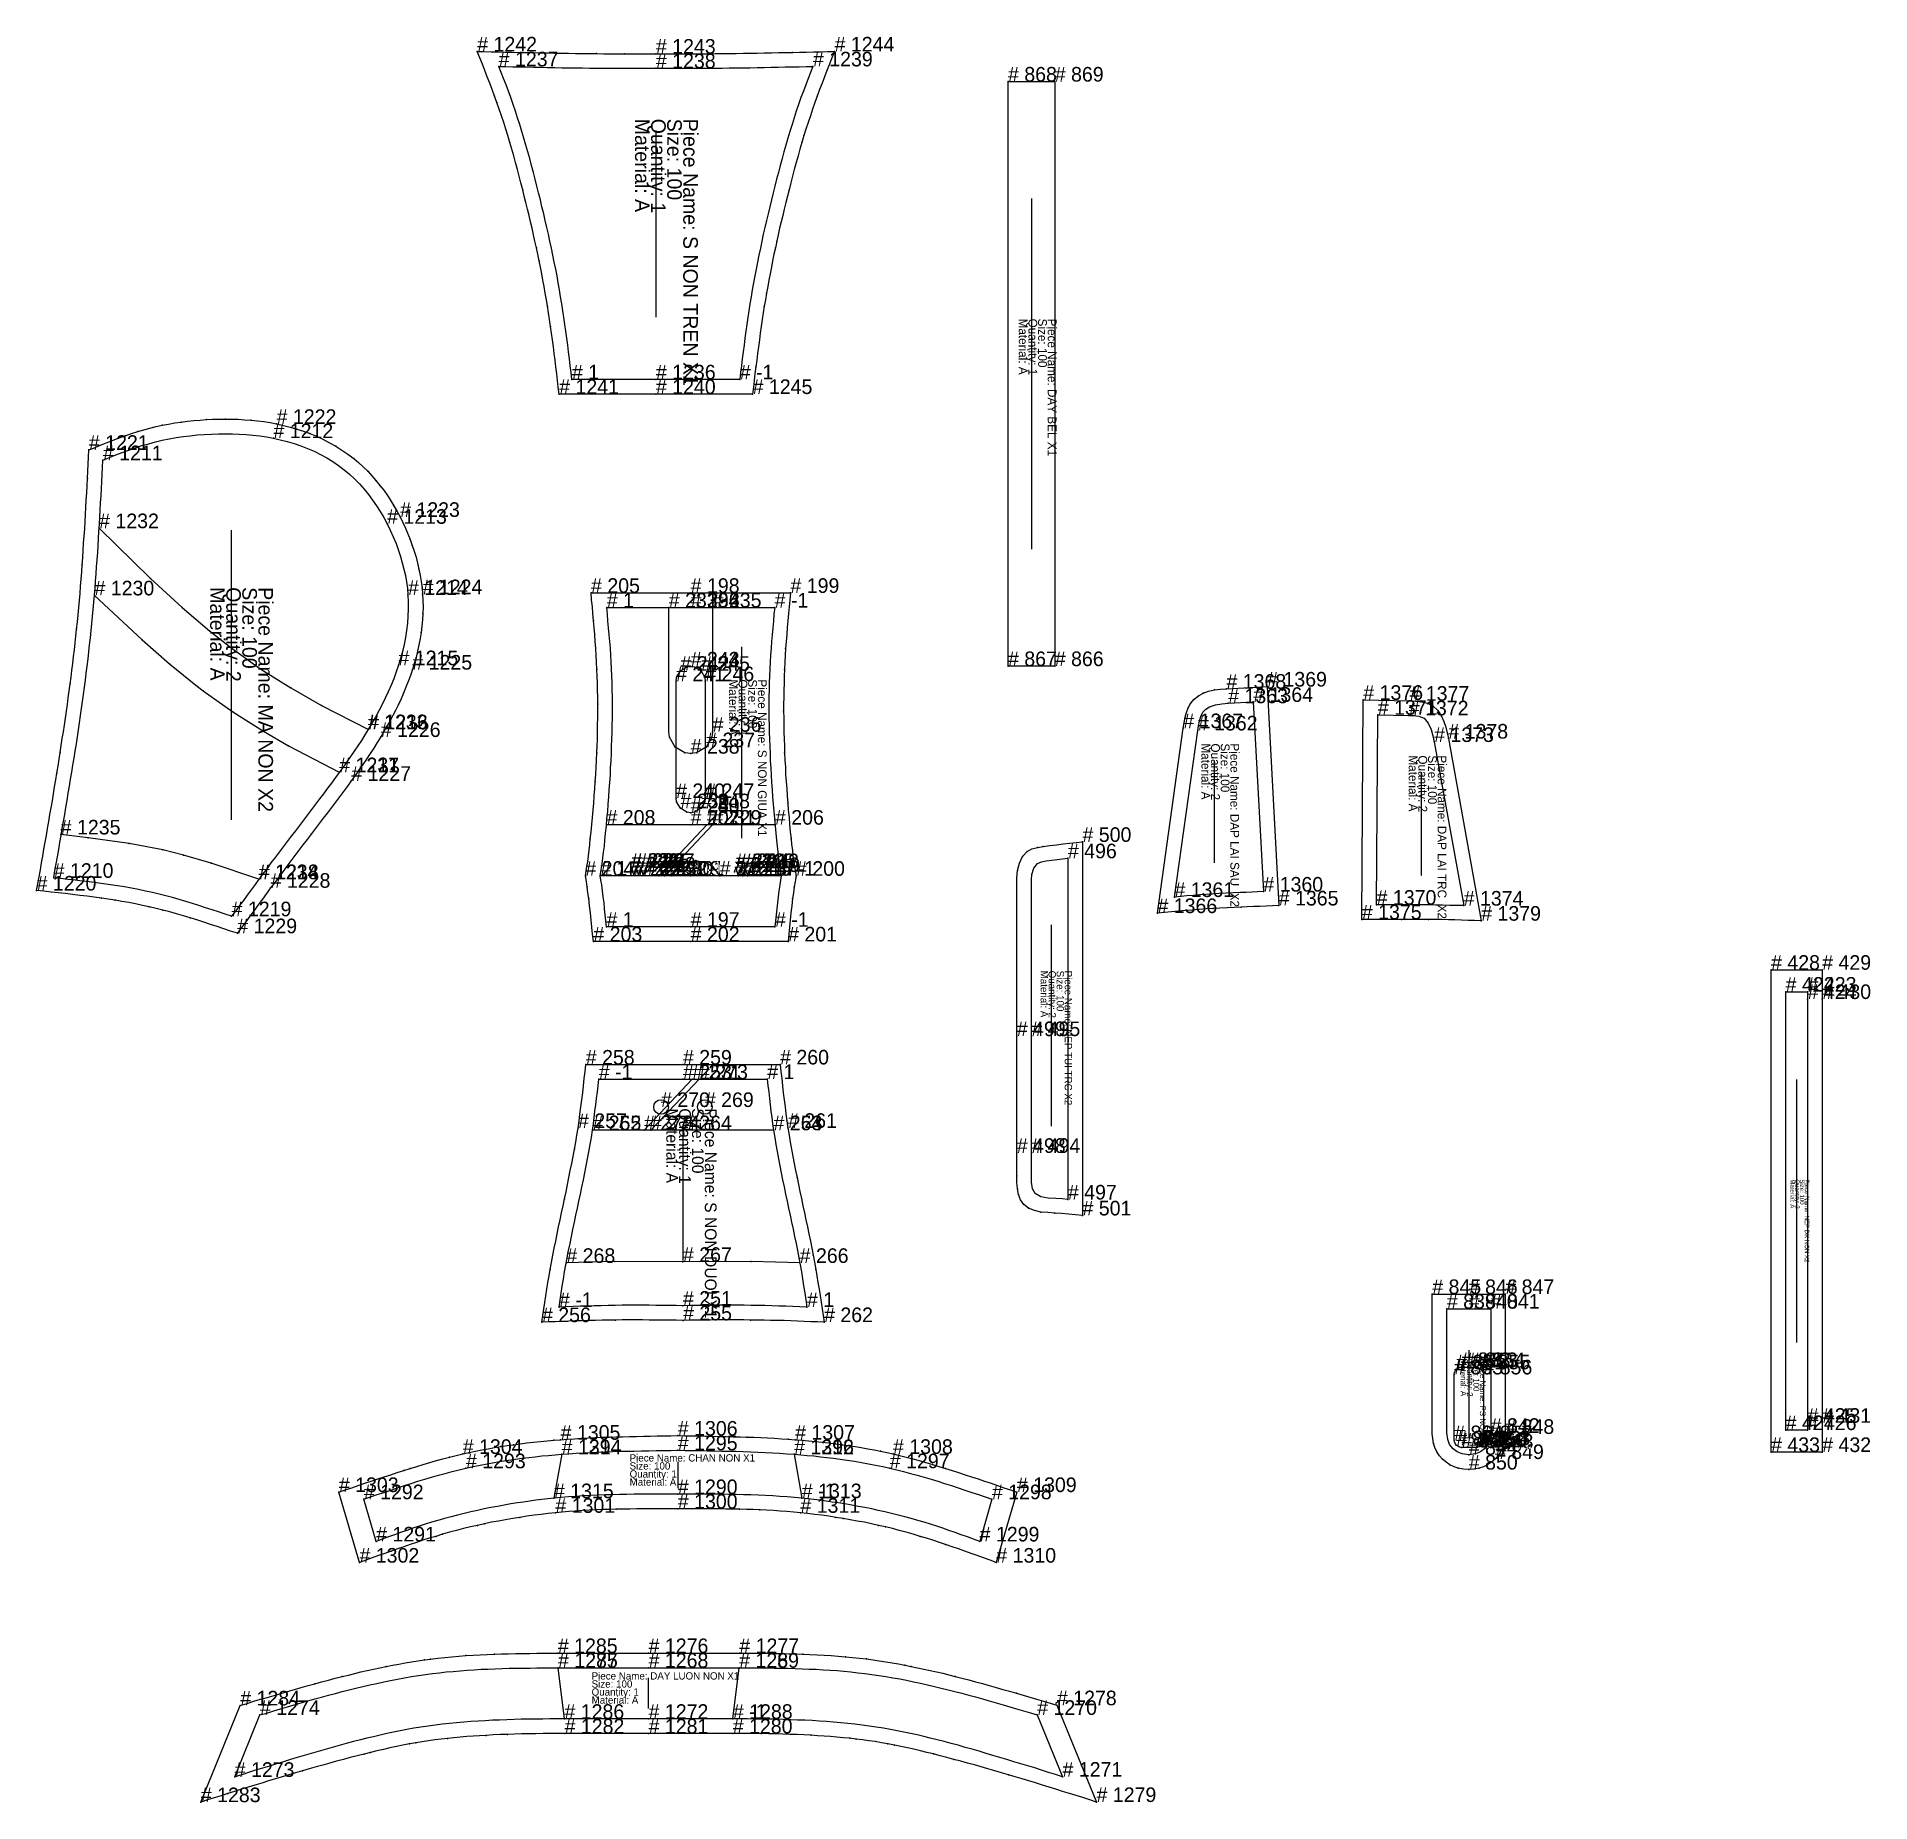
# Model space of a CAD drawing. Header units: metres. Extents: x 0 to 14781, y -73 to 3955.
# Drawn here: x 632 to 1887, y 2554 to 3762 of the extents above; entities that cross this region are included whole.
import ezdxf

# ---------------------------------------------------------------- set-up
doc = ezdxf.new("R2010")
doc.units = ezdxf.units.M

# ---------------------------------------------------------------- blocks, each defined once
blk = doc.blocks.new('7')
at = {"layer": '1'}
blk.add_lwpolyline([(1079.9, 3381.4), (1148.2, 3381.4), (1147.7, 3376.7), (1147.3, 3371.9), (1146.8, 3367.2), (1146.4, 3362.4), (1146, 3357.7), (1145.6, 3352.9), (1145.3, 3348.2), (1144.9, 3343.4), (1144.6, 3338.7), (1144.3, 3333.9), (1144.1, 3329.1), (1143.9, 3324.4), (1143.8, 3319.6), (1143.6, 3314.8), (1143.6, 3310.1), (1143.5, 3305.3), (1143.5, 3300.5), (1143.6, 3295.8), (1143.6, 3291), (1143.7, 3286.2), (1143.8, 3281.4), (1144, 3276.7), (1144.2, 3271.9), (1144.4, 3267), (1144.7, 3262.1), (1144.9, 3257.2), (1145.3, 3252.3), (1145.6, 3247.4), (1145.9, 3242.5), (1146.3, 3237.6), (1146.7, 3232.7), (1147.2, 3227.8), (1147.6, 3222.9), (1148.1, 3218), (1148.6, 3213.1), (1149, 3209.2), (1149.5, 3205.3), (1149.9, 3201.4), (1150.5, 3197.5), (1151.2, 3192.7), (1152, 3187.8), (1151.4, 3184), (1150.8, 3180.2), (1150.2, 3176.2), (1149.7, 3172.2), (1149.1, 3167.3), (1148.5, 3162.4), (1148, 3157.5), (1147.5, 3152.7), (1147, 3147.8), (1146.6, 3142.9), (1079.9, 3142.9), (1013.3, 3142.9), (1012.8, 3147.8), (1012.3, 3152.7), (1011.8, 3157.5), (1011.3, 3162.4), (1010.7, 3167.3), (1010.2, 3172.2), (1009.6, 3176.2), (1009.1, 3180.2), (1008.5, 3184), (1007.8, 3187.8), (1008.6, 3192.7), (1009.4, 3197.5), (1009.9, 3201.4), (1010.4, 3205.3), (1010.8, 3209.2), (1011.2, 3213.1), (1011.7, 3218), (1012.2, 3222.9), (1012.7, 3227.8), (1013.1, 3232.7), (1013.5, 3237.6), (1013.9, 3242.5), (1014.2, 3247.4), (1014.6, 3252.3), (1014.9, 3257.2), (1015.2, 3262.1), (1015.4, 3267), (1015.6, 3271.9), (1015.8, 3276.7), (1016, 3281.4), (1016.1, 3286.2), (1016.2, 3291), (1016.3, 3295.8), (1016.3, 3300.5), (1016.3, 3305.3), (1016.3, 3310.1), (1016.2, 3314.8), (1016.1, 3319.6), (1015.9, 3324.4), (1015.7, 3329.1), (1015.5, 3333.9), (1015.2, 3338.7), (1014.9, 3343.4), (1014.6, 3348.2), (1014.2, 3352.9), (1013.8, 3357.7), (1013.4, 3362.4), (1013, 3367.2), (1012.6, 3371.9), (1012.1, 3376.7), (1011.7, 3381.4)], close=True, dxfattribs=at)
at = {"layer": '14'}
for points in [[(1079.9, 3371.4), (1137.4, 3371.4), (1136.9, 3366.8), (1136.5, 3362.1), (1136.1, 3357.5), (1135.7, 3352.8), (1135.3, 3348.2), (1135, 3343.5), (1134.6, 3338.8), (1134.4, 3334.2), (1134.1, 3329.5), (1133.9, 3324.7), (1133.7, 3319.9), (1133.6, 3315), (1133.5, 3310.2), (1133.5, 3305.4), (1133.5, 3300.5), (1133.5, 3295.7), (1133.6, 3290.9), (1133.7, 3286), (1133.8, 3281.2), (1134, 3276.4), (1134.2, 3271.5), (1134.4, 3266.6), (1134.7, 3261.6), (1135, 3256.6), (1135.3, 3251.7), (1135.6, 3246.7), (1136, 3241.8), (1136.4, 3236.8), (1136.8, 3231.9), (1137.2, 3227), (1137.7, 3222), (1138.1, 3217.1), (1138.6, 3212.1), (1139.1, 3208.1), (1139.5, 3204.1), (1140, 3200.1), (1140.6, 3196.1), (1141.2, 3192), (1141.9, 3187.9), (1141.4, 3184.8), (1140.9, 3181.7), (1140.3, 3177.5), (1139.7, 3173.4), (1139.3, 3169.3), (1138.8, 3165.2), (1138.4, 3161.1), (1138, 3157), (1137.6, 3152.9), (1079.9, 3152.9), (1022.3, 3152.9), (1021.9, 3157), (1021.4, 3161.1), (1021, 3165.2), (1020.6, 3169.3), (1020.1, 3173.4), (1019.6, 3177.5), (1019, 3181.7), (1018.5, 3184.8), (1017.9, 3187.9), (1018.6, 3192), (1019.3, 3196.1), (1019.8, 3200.1), (1020.3, 3204.1), (1020.8, 3208.1), (1021.2, 3212.1), (1021.7, 3217.1), (1022.2, 3222), (1022.6, 3227), (1023.1, 3231.9), (1023.5, 3236.8), (1023.8, 3241.8), (1024.2, 3246.7), (1024.5, 3251.7), (1024.9, 3256.6), (1025.1, 3261.6), (1025.4, 3266.6), (1025.6, 3271.5), (1025.8, 3276.4), (1026, 3281.2), (1026.1, 3286), (1026.2, 3290.9), (1026.3, 3295.7), (1026.4, 3300.5), (1026.3, 3305.4), (1026.3, 3310.2), (1026.2, 3315), (1026.1, 3319.9), (1025.9, 3324.7), (1025.7, 3329.5), (1025.5, 3334.2), (1025.2, 3338.8), (1024.9, 3343.5), (1024.5, 3348.2), (1024.1, 3352.8), (1023.7, 3357.5), (1023.3, 3362.1), (1022.9, 3366.8), (1022.5, 3371.4)], [(1064.9, 3371.4), (1079.9, 3371.4), (1094.9, 3371.4), (1094.9, 3286.4), (1094.4, 3282.6), (1090.5, 3275.8), (1083.8, 3272), (1079.9, 3271.4), (1079.9, 3271.4), (1076, 3272), (1069.3, 3275.8), (1065.4, 3282.6), (1064.9, 3286.4)], [(1079.9, 3231), (1077.3, 3231.4), (1072.9, 3234), (1070.3, 3238.4), (1069.9, 3241), (1069.9, 3321), (1070.3, 3323.6), (1072.9, 3328.1), (1077.3, 3330.7), (1079.9, 3331), (1079.9, 3331), (1082.5, 3330.7), (1087, 3328.1), (1089.6, 3323.6), (1089.9, 3321), (1089.9, 3241), (1089.6, 3238.4), (1087, 3234), (1082.5, 3231.4), (1079.9, 3231)]]:
    blk.add_lwpolyline(points, close=True, dxfattribs=at)
at = {"layer": '2'}
for p in [(1011.7, 3381.4), (1079.9, 3381.4), (1148.2, 3381.4), (1022.5, 3371.4), (1064.9, 3371.4), (1079.9, 3371.4), (1079.9, 3371.4), (1094.9, 3371.4), (1137.4, 3371.4), (1072.9, 3328.1), (1079.9, 3331), (1079.9, 3331), (1087, 3328.1), (1069.9, 3321), (1089.9, 3321), (1090.5, 3275.8), (1094.9, 3286.4), (1079.9, 3271.4), (1069.9, 3241), (1089.9, 3241), (1072.9, 3234), (1079.9, 3231), (1079.9, 3231), (1087, 3234), (1022.3, 3222.8), (1079.9, 3222.8), (1090.9, 3222.8), (1094.8, 3222.8), (1137.6, 3222.8), (1038.5, 3190.7), (1039.3, 3193.3), (1040.9, 3188), (1042.6, 3193.2), (1044.1, 3188), (1045.8, 3193.2), (1047.4, 3188), (1049.1, 3193.2), (1049.8, 3190.6), (1109.9, 3190.5), (1110.8, 3193.1), (1114, 3193.1), (1117.3, 3193.1), (1120.5, 3193), (1121.3, 3190.4), (1007.8, 3187.8), (1017.9, 3187.9), (1017.9, 3187.9), (1058, 3187.9), (1061.9, 3187.9), (1067, 3187.9), (1079.9, 3187.9), (1099.8, 3187.9), (1112.3, 3187.9), (1115.6, 3187.9), (1118.8, 3187.8), (1141.9, 3187.9), (1141.9, 3187.9), (1152, 3187.8), (1022.3, 3152.9), (1079.9, 3152.9), (1137.6, 3152.9), (1013.3, 3142.9), (1079.9, 3142.9), (1146.6, 3142.9)]:
    blk.add_point(p, dxfattribs=at)
at = {"layer": '3'}
for p in [(1079.9, 3371.4), (1013.4, 3362.4), (1144.9, 3343.4), (1015.7, 3329.1), (1144.1, 3329.1), (1016.3, 3305.3), (1143.5, 3300.5), (1065.4, 3282.6), (1069.3, 3275.8), (1090.5, 3275.8), (1094.4, 3282.6), (1015.6, 3271.9), (1076, 3272), (1083.8, 3272), (1144.2, 3271.9), (1014.6, 3252.3), (1070.3, 3238.4), (1072.9, 3234), (1077.3, 3231.4), (1146.3, 3237.6), (1011.2, 3213.1), (1148.6, 3213.1), (1009.4, 3197.5), (1039.3, 3193.3), (1040.9, 3188), (1042.6, 3193.2), (1044.1, 3188), (1045.8, 3193.2), (1047.4, 3188), (1049.1, 3193.2), (1072, 3194.2), (1079.3, 3197.7), (1083.4, 3198.2), (1091.4, 3196.4), (1094.8, 3194.2), (1110.8, 3193.1), (1114, 3193.1), (1117.3, 3193.1), (1120.5, 3193), (1150.5, 3197.5), (1009.1, 3180.2), (1112.3, 3187.9), (1115.6, 3187.9), (1118.8, 3187.8), (1150.8, 3180.2), (1010.2, 3172.2), (1149.7, 3172.2)]:
    blk.add_point(p, dxfattribs=at)
at = {"layer": '4'}
for p in [(1079.9, 3381.4, 7), (1079.9, 3371.4, 7), (1079.9, 3371.4, 5), (1079.9, 3152.9, 7), (1079.9, 3142.9, 7)]:
    blk.add_point(p, dxfattribs=at)
at = {"layer": '7'}
blk.add_line((1114.7, 3344.6), (1114.7, 3213.5), dxfattribs=at)
at = {"layer": '8'}
for p, q in [((1090.9, 3222.8), (1058, 3187.9)), ((1094.8, 3222.8), (1061.9, 3187.9))]:
    blk.add_line(p, q, dxfattribs=at)
for points in [[(1137.6, 3222.8), (1079.9, 3222.8), (1022.3, 3222.8)], [(1038.5, 3190.7), (1039.3, 3193.3), (1040.9, 3188), (1042.6, 3193.2), (1044.1, 3188), (1045.8, 3193.2), (1047.4, 3188), (1049.1, 3193.2), (1049.8, 3190.6)], [(1067, 3187.9), (1072, 3194.2), (1079.3, 3197.7), (1083.4, 3198.2), (1091.4, 3196.4), (1094.8, 3194.2), (1099.8, 3187.9)], [(1109.9, 3190.5), (1110.8, 3193.1), (1112.3, 3187.9), (1114, 3193.1), (1115.6, 3187.9), (1117.3, 3193.1), (1118.8, 3187.8), (1120.5, 3193), (1121.3, 3190.4)], [(1141.9, 3187.9), (1079.9, 3187.9), (1017.9, 3187.9)]]:
    blk.add_lwpolyline(points, dxfattribs=at)
at = {"layer": '1'}
for s, p in [('Material: A', (1106.1, 3322.2)), ('Quantity: 1', (1112.7, 3322.2)), ('Size: 100', (1119.3, 3322.2)), ('Piece Name: S NON GIUA X1', (1125.9, 3322.2))]:
    blk.add_text(s, height=6, rotation=270, dxfattribs=at).set_placement(p)
at = {"layer": '2'}
for s, p in [('# 205', (1011.7, 3381.4)), ('# 198', (1079.9, 3381.4)), ('# 199', (1148.2, 3381.4)), ('# 1', (1022.5, 3371.4)), ('# 233', (1064.9, 3371.4)), ('# 196', (1079.9, 3371.4)), ('# 234', (1079.9, 3371.4)), ('# 235', (1094.9, 3371.4)), ('# -1', (1137.4, 3371.4)), ('# 243', (1079.9, 3331)), ('# 244', (1079.9, 3331)), ('# 241', (1069.9, 3321)), ('# 242', (1072.9, 3328.1)), ('# 245', (1087, 3328.1)), ('# 246', (1089.9, 3321)), ('# 236', (1094.9, 3286.4)), ('# 238', (1079.9, 3271.4)), ('# 237', (1090.5, 3275.8)), ('# 240', (1069.9, 3241)), ('# 247', (1089.9, 3241)), ('# 239', (1072.9, 3234)), ('# 249', (1079.9, 3231)), ('# 250', (1079.9, 3231)), ('# 248', (1087, 3234)), ('# 208', (1022.3, 3222.8)), ('# 207', (1079.9, 3222.8)), ('# 231', (1090.9, 3222.8)), ('# 229', (1094.8, 3222.8)), ('# 206', (1137.6, 3222.8)), ('# 220', (1038.5, 3190.7)), ('# 221', (1039.3, 3193.3)), ('# 223', (1042.6, 3193.2)), ('# 225', (1045.8, 3193.2)), ('# 227', (1049.1, 3193.2)), ('# 228', (1049.8, 3190.6)), ('# 211', (1109.9, 3190.5)), ('# 212', (1110.8, 3193.1)), ('# 214', (1114, 3193.1)), ('# 216', (1117.3, 3193.1)), ('# 218', (1120.5, 3193)), ('# 219', (1121.3, 3190.4)), ('# 204', (1007.8, 3187.8)), ('# 1', (1017.9, 3187.9)), ('# 1', (1017.9, 3187.9)), ('# 222', (1040.9, 3188)), ('# 224', (1044.1, 3188)), ('# 226', (1047.4, 3188)), ('# 232', (1058, 3187.9)), ('# 230', (1061.9, 3187.9)), ('# 209', (1067, 3187.9)), ('# -1', (1079.9, 3187.9)), ('# 210', (1099.8, 3187.9)), ('# 213', (1112.3, 3187.9)), ('# 215', (1115.6, 3187.9)), ('# 217', (1118.8, 3187.8)), ('# -1', (1141.9, 3187.9)), ('# -1', (1141.9, 3187.9)), ('# 200', (1152, 3187.8)), ('# 1', (1022.3, 3152.9)), ('# 197', (1079.9, 3152.9)), ('# -1', (1137.6, 3152.9)), ('# 203', (1013.3, 3142.9)), ('# 202', (1079.9, 3142.9)), ('# 201', (1146.6, 3142.9))]:
    blk.add_text(s, height=10, dxfattribs=at).set_placement(p)
blk = doc.blocks.new('8')
at = {"layer": '1'}
blk.add_lwpolyline([(1074.7, 2883.6), (1070, 2883.7), (1065.4, 2883.7), (1060.8, 2883.8), (1056.1, 2883.8), (1051.5, 2883.8), (1046.9, 2883.9), (1042.3, 2883.9), (1037.6, 2883.9), (1033, 2883.9), (1028.4, 2883.8), (1023.8, 2883.7), (1019.2, 2883.7), (1014.7, 2883.6), (1010.1, 2883.5), (1005.5, 2883.3), (1000.9, 2883.2), (996.4, 2883), (991.8, 2882.9), (987.2, 2882.7), (982.6, 2882.5), (978.1, 2882.4), (978.7, 2886.9), (979.4, 2891.4), (980.1, 2895.9), (980.8, 2900.4), (981.5, 2905), (982.2, 2909.5), (983, 2914), (983.8, 2918.5), (984.7, 2923.3), (985.6, 2928.2), (986.5, 2933), (987.5, 2937.9), (988.5, 2942.7), (989.5, 2947.5), (990.5, 2952.3), (991.5, 2957.2), (992.5, 2962), (993.6, 2966.8), (994.6, 2971.6), (995.6, 2976.5), (996.6, 2981.3), (997.5, 2986.1), (998.5, 2991), (999.4, 2995.8), (1000.3, 3000.7), (1001.2, 3005.5), (1002, 3010.4), (1002.8, 3015.2), (1003.5, 3020), (1004.1, 3024.8), (1004.8, 3029.7), (1005.4, 3034.5), (1006, 3039.3), (1006.5, 3044.1), (1007.1, 3049), (1007.6, 3053.8), (1008.1, 3058.6), (1074.6, 3058.6), (1141.1, 3058.7), (1141.6, 3053.8), (1142.2, 3049), (1142.7, 3044.2), (1143.3, 3039.3), (1143.9, 3034.5), (1144.5, 3029.7), (1145.1, 3024.9), (1145.8, 3020.1), (1146.5, 3015.3), (1147.3, 3010.4), (1148.1, 3005.5), (1148.9, 3000.7), (1149.8, 2995.8), (1150.8, 2991), (1151.7, 2986.2), (1152.7, 2981.3), (1153.7, 2976.5), (1154.7, 2971.7), (1155.7, 2966.9), (1156.7, 2962), (1157.8, 2957.2), (1158.8, 2952.4), (1159.8, 2947.6), (1160.8, 2942.7), (1161.8, 2937.9), (1162.8, 2933.1), (1163.7, 2928.2), (1164.6, 2923.4), (1165.5, 2918.5), (1166.3, 2914), (1167, 2909.5), (1167.8, 2905), (1168.5, 2900.5), (1169.2, 2896), (1169.9, 2891.5), (1170.6, 2886.9), (1171.2, 2882.4), (1166.7, 2882.6), (1162.1, 2882.7), (1157.5, 2882.9), (1152.9, 2883.1), (1148.4, 2883.2), (1143.8, 2883.4), (1139.2, 2883.5), (1134.6, 2883.6), (1130.1, 2883.7), (1125.5, 2883.8), (1120.9, 2883.8), (1116.3, 2883.9), (1111.7, 2883.9), (1107, 2883.9), (1102.4, 2883.9), (1097.8, 2883.9), (1093.2, 2883.8), (1088.5, 2883.8), (1083.9, 2883.7), (1079.3, 2883.7)], close=True, dxfattribs=at)
at = {"layer": '14'}
blk.add_lwpolyline([(1074.6, 2893.6), (1070, 2893.7), (1065.4, 2893.7), (1060.7, 2893.8), (1056.1, 2893.8), (1051.5, 2893.9), (1046.8, 2893.9), (1042.2, 2893.9), (1037.5, 2893.9), (1032.9, 2893.9), (1028.3, 2893.8), (1023.5, 2893.7), (1018.7, 2893.6), (1013.9, 2893.5), (1009, 2893.4), (1004.2, 2893.2), (999.4, 2893.1), (994.6, 2892.9), (989.8, 2892.7), (990.6, 2897.5), (991.3, 2902.3), (992, 2907.1), (992.8, 2911.9), (993.6, 2916.7), (994.5, 2921.6), (995.4, 2926.5), (996.3, 2931.3), (997.3, 2936.1), (998.3, 2941), (999.3, 2945.8), (1000.3, 2950.7), (1001.3, 2955.5), (1002.4, 2960.3), (1003.4, 2965.2), (1004.4, 2970), (1005.5, 2974.8), (1006.5, 2979.7), (1007.4, 2984.5), (1008.4, 2989.3), (1009.3, 2994.2), (1010.2, 2999), (1011.1, 3003.9), (1011.9, 3008.8), (1012.6, 3013.7), (1013.3, 3018), (1013.9, 3022.4), (1014.4, 3026.7), (1015, 3031.1), (1015.5, 3035.5), (1016, 3039.9), (1016.5, 3044.2), (1017, 3048.6), (1074.6, 3048.6), (1132.3, 3048.7), (1132.8, 3044.3), (1133.3, 3039.9), (1133.8, 3035.5), (1134.3, 3031.1), (1134.8, 3026.8), (1135.4, 3022.4), (1136, 3018), (1136.6, 3013.7), (1137.4, 3008.8), (1138.2, 3003.9), (1139, 2999.1), (1139.9, 2994.2), (1140.9, 2989.4), (1141.8, 2984.5), (1142.8, 2979.7), (1143.8, 2974.9), (1144.8, 2970), (1145.9, 2965.2), (1146.9, 2960.4), (1147.9, 2955.5), (1149, 2950.7), (1150, 2945.9), (1151, 2941), (1152, 2936.2), (1152.9, 2931.3), (1153.9, 2926.5), (1154.8, 2921.6), (1155.7, 2916.8), (1156.5, 2912), (1157.2, 2907.2), (1158, 2902.4), (1158.7, 2897.6), (1159.5, 2892.7), (1154.7, 2892.9), (1149.9, 2893.1), (1145.1, 2893.2), (1140.2, 2893.4), (1135.4, 2893.5), (1130.6, 2893.7), (1125.8, 2893.8), (1121, 2893.8), (1116.4, 2893.9), (1111.7, 2893.9), (1107.1, 2893.9), (1102.5, 2893.9), (1097.8, 2893.9), (1093.2, 2893.8), (1088.6, 2893.8), (1083.9, 2893.7), (1079.3, 2893.7)], close=True, dxfattribs=at)
at = {"layer": '2'}
for p in [(1008.1, 3058.6), (1074.6, 3058.6), (1141.1, 3058.7), (1017, 3048.6), (1074.6, 3048.6), (1080.9, 3048.6), (1085.6, 3048.6), (1132.3, 3048.7), (1002.8, 3015.2), (1012.6, 3013.7), (1012.6, 3013.7), (1048, 3013.7), (1052.7, 3013.7), (1074.6, 3013.7), (1136.6, 3013.7), (1136.6, 3013.7), (1146.5, 3015.3), (994.8, 2922.9), (1074.6, 2923.6), (1154.5, 2922.9), (989.8, 2892.7), (1074.6, 2893.6), (1159.5, 2892.7), (978.1, 2882.4), (1074.7, 2883.6), (1171.2, 2882.4)]:
    blk.add_point(p, dxfattribs=at)
at = {"layer": '3'}
for p in [(1002.8, 3015.2), (1145.8, 3020.1), (1146.5, 3015.3), (1000.3, 3000.7), (1152.7, 2981.3), (993.6, 2966.8), (1163.7, 2928.2), (983.8, 2918.5), (1028, 2923.8), (1121.3, 2923.8), (1165.5, 2918.5), (1028.4, 2883.8), (1120.9, 2883.8)]:
    blk.add_point(p, dxfattribs=at)
at = {"layer": '4'}
for p in [(1074.6, 3058.6, 7), (1074.6, 3048.6, 7), (1074.6, 2893.6, 7), (1074.7, 2883.6, 7)]:
    blk.add_point(p, dxfattribs=at)
at = {"layer": '7'}
blk.add_line((1074.6, 3017.6), (1074.6, 2924.6), dxfattribs=at)
at = {"layer": '8'}
for p, q in [((1080.9, 3048.6), (1048, 3013.7)), ((1085.6, 3048.6), (1052.7, 3013.7))]:
    blk.add_line(p, q, dxfattribs=at)
for points in [[(1136.6, 3013.7), (1074.6, 3013.7), (1012.6, 3013.7)], [(1154.5, 2922.9), (1121.3, 2923.8), (1074.6, 2923.6), (1028, 2923.8), (994.8, 2922.9)]]:
    blk.add_lwpolyline(points, dxfattribs=at)
for centre in [(1059.6, 3029.6), (1089.6, 3029.6)]:
    blk.add_circle(centre, 5, dxfattribs=at)
at = {"layer": '1'}
for s, p in [('Material: A', (1063.2, 3028.7)), ('Quantity: 1', (1072, 3028.7)), ('Size: 100', (1080.8, 3028.7)), ('Piece Name: S NON DUOI X1', (1089.6, 3028.7))]:
    blk.add_text(s, height=8, rotation=270, dxfattribs=at).set_placement(p)
at = {"layer": '2'}
for s, p in [('# 258', (1008.1, 3058.6)), ('# 259', (1074.6, 3058.6)), ('# 260', (1141.1, 3058.7)), ('# -1', (1017, 3048.6)), ('# 253', (1074.6, 3048.6)), ('# 271', (1080.9, 3048.6)), ('# 273', (1085.6, 3048.6)), ('# 1', (1132.3, 3048.7)), ('# 257', (1002.8, 3015.2)), ('# 261', (1146.5, 3015.3)), ('# 252', (1012.6, 3013.7)), ('# 265', (1012.6, 3013.7)), ('# 272', (1048, 3013.7)), ('# 274', (1052.7, 3013.7)), ('# 264', (1074.6, 3013.7)), ('# 254', (1136.6, 3013.7)), ('# 263', (1136.6, 3013.7)), ('# 268', (994.8, 2922.9)), ('# 267', (1074.6, 2923.6)), ('# 266', (1154.5, 2922.9)), ('# -1', (989.8, 2892.7)), ('# 251', (1074.6, 2893.6)), ('# 1', (1159.5, 2892.7)), ('# 256', (978.1, 2882.4)), ('# 255', (1074.7, 2883.6)), ('# 262', (1171.2, 2882.4))]:
    blk.add_text(s, height=10, dxfattribs=at).set_placement(p)
at = {"layer": '8'}
for s, p in [('# 270', (1059.6, 3029.6)), ('# 269', (1089.6, 3029.6))]:
    blk.add_text(s, height=10, dxfattribs=at).set_placement(p)
blk = doc.blocks.new('13')
at = {"layer": '1'}
blk.add_lwpolyline([(1819.4, 3123.5), (1854.4, 3123.5), (1854.4, 3103.5), (1854.4, 2813.5), (1854.4, 2793.5), (1819.4, 2793.5)], close=True, dxfattribs=at)
at = {"layer": '14'}
blk.add_lwpolyline([(1829.4, 3108.5), (1844.4, 3108.5), (1844.4, 3103.5), (1844.4, 2813.5), (1844.4, 2808.5), (1829.4, 2808.5)], close=True, dxfattribs=at)
at = {"layer": '2'}
for p in [(1819.4, 3123.5), (1854.4, 3123.5), (1829.4, 3108.5), (1844.4, 3108.5), (1844.4, 3103.5), (1854.4, 3103.5), (1844.4, 2813.5), (1854.4, 2813.5), (1829.4, 2808.5), (1844.4, 2808.5), (1819.4, 2793.5), (1854.4, 2793.5)]:
    blk.add_point(p, dxfattribs=at)
at = {"layer": '4'}
for p in [(1844.4, 3103.5, 7), (1854.4, 3103.5, 7), (1844.4, 2813.5, 7), (1854.4, 2813.5, 7)]:
    blk.add_point(p, dxfattribs=at)
at = {"layer": '7'}
blk.add_line((1836.9, 3048.5), (1836.9, 2868.5), dxfattribs=at)
at = {"layer": '1'}
for s, p in [('Material: A', (1832.6, 2980.1)), ('Quantity: 2', (1835.9, 2980.1)), ('Size: 100', (1839.2, 2980.1)), ('Piece Name: NEP DK NON X2', (1842.5, 2980.1))]:
    blk.add_text(s, height=3, rotation=270, dxfattribs=at).set_placement(p)
at = {"layer": '2'}
for s, p in [('# 428', (1819.4, 3123.5)), ('# 429', (1854.4, 3123.5)), ('# 422', (1829.4, 3108.5)), ('# 423', (1844.4, 3108.5)), ('# 424', (1844.4, 3103.5)), ('# 430', (1854.4, 3103.5)), ('# 427', (1829.4, 2808.5)), ('# 425', (1844.4, 2813.5)), ('# 426', (1844.4, 2808.5)), ('# 431', (1854.4, 2813.5)), ('# 433', (1819.4, 2793.5)), ('# 432', (1854.4, 2793.5))]:
    blk.add_text(s, height=10, dxfattribs=at).set_placement(p)
blk = doc.blocks.new('18')
at = {"layer": '1'}
blk.add_lwpolyline([(1303.1, 2998.2), (1303.1, 3003.2), (1303.1, 3008.2), (1303.1, 3013.2), (1303.1, 3018.1), (1303.1, 3023.1), (1303.1, 3028.1), (1303.1, 3033.1), (1303.1, 3038.1), (1303.1, 3043.1), (1303.1, 3048.1), (1303.1, 3053.1), (1303.1, 3058.1), (1303.1, 3063.1), (1303.1, 3068.1), (1303.1, 3073.1), (1303.1, 3078.1), (1303.1, 3083.1), (1303.1, 3088), (1303.1, 3092.9), (1303.1, 3097.9), (1303.1, 3102.8), (1303.1, 3107.7), (1303.1, 3112.6), (1303.1, 3117.6), (1303.1, 3122.5), (1303.1, 3127.4), (1303.1, 3132.4), (1303.1, 3137.3), (1303.1, 3142.2), (1303.1, 3147.2), (1303.1, 3152.1), (1303.1, 3157), (1303.1, 3161.9), (1303.1, 3166.9), (1303.1, 3171.8), (1303.1, 3176.7), (1303.1, 3181.7), (1303.2, 3186.5), (1303.6, 3191.5), (1304.9, 3196.4), (1307, 3201), (1310.2, 3204.5), (1313.4, 3206.2), (1317.2, 3207.2), (1321.1, 3207.9), (1325.7, 3208.5), (1330.3, 3209.1), (1334.8, 3209.6), (1339.2, 3210.1), (1343.7, 3210.6), (1348.1, 3211), (1348.1, 2955.4), (1343.3, 2955.9), (1338.6, 2956.3), (1333.8, 2956.7), (1329.1, 2957), (1324.3, 2957.3), (1319.5, 2957.7), (1315.2, 2958.7), (1311.2, 2960.3), (1307.9, 2962.8), (1305.7, 2966), (1304.3, 2969.7), (1303.5, 2973.7), (1303.2, 2978.2), (1303.1, 2982.6), (1303.1, 2986.5), (1303.1, 2990.4), (1303.1, 2994.3)], close=True, dxfattribs=at)
at = {"layer": '14'}
blk.add_lwpolyline([(1313.1, 2998.2), (1313.1, 3003.2), (1313.1, 3008.2), (1313.1, 3013.2), (1313.1, 3018.1), (1313.1, 3023.1), (1313.1, 3028.1), (1313.1, 3033.1), (1313.1, 3038.1), (1313.1, 3043.1), (1313.1, 3048.1), (1313.1, 3053.1), (1313.1, 3058.1), (1313.1, 3063.1), (1313.1, 3068.1), (1313.1, 3073.1), (1313.1, 3078.1), (1313.1, 3083.1), (1313.1, 3088), (1313.1, 3092.9), (1313.1, 3097.8), (1313.1, 3102.7), (1313.1, 3107.6), (1313.1, 3112.5), (1313.1, 3117.5), (1313.1, 3122.4), (1313.1, 3127.3), (1313.1, 3132.2), (1313.1, 3137.1), (1313.1, 3142), (1313.1, 3147), (1313.1, 3151.9), (1313.1, 3156.8), (1313.1, 3161.7), (1313.1, 3166.6), (1313.1, 3171.5), (1313.1, 3176.5), (1313.1, 3181.4), (1313.1, 3185), (1313.5, 3188.8), (1314.8, 3193), (1317.2, 3196.2), (1320, 3197.4), (1323.2, 3198.1), (1327, 3198.6), (1330.7, 3199), (1334.4, 3199.4), (1338.1, 3199.8), (1338.1, 2966.3), (1334.1, 2966.7), (1329.9, 2967), (1324.5, 2967.3), (1319.5, 2968.1), (1315.7, 2970.3), (1313.9, 2973.7), (1313.2, 2978.1), (1313.1, 2982.9), (1313.1, 2986.9), (1313.1, 2990.8), (1313.1, 2994.5)], close=True, dxfattribs=at)
at = {"layer": '2'}
for p in [(1348.1, 3211), (1338.1, 3199.8), (1303.1, 3078.1), (1313.1, 3078.1), (1303.1, 2998.2), (1313.1, 2998.2), (1338.1, 2966.3), (1348.1, 2955.4)]:
    blk.add_point(p, dxfattribs=at)
at = {"layer": '3'}
for p in [(1307, 3201), (1310.2, 3204.5), (1317.2, 3207.2), (1321.1, 3207.9), (1303.6, 3191.5), (1303.1, 3078.1), (1303.1, 2982.6), (1303.5, 2973.7), (1304.3, 2969.7), (1307.9, 2962.8), (1311.2, 2960.3), (1319.5, 2957.7), (1329.1, 2957)]:
    blk.add_point(p, dxfattribs=at)
at = {"layer": '7'}
blk.add_line((1326.6, 3154.3), (1326.6, 3016.4), dxfattribs=at)
at = {"layer": '1'}
for s, p in [('Material: A', (1319.4, 3122.9)), ('Quantity: 2', (1324.9, 3122.9)), ('Size: 100', (1330.4, 3122.9)), ('Piece Name: NEP TUI TRC X2', (1335.9, 3122.9))]:
    blk.add_text(s, height=5, rotation=270, dxfattribs=at).set_placement(p)
at = {"layer": '2'}
for s, p in [('# 500', (1348.1, 3211)), ('# 496', (1338.1, 3199.8)), ('# 499', (1303.1, 3078.1)), ('# 495', (1313.1, 3078.1)), ('# 498', (1303.1, 2998.2)), ('# 494', (1313.1, 2998.2)), ('# 497', (1338.1, 2966.3)), ('# 501', (1348.1, 2955.4))]:
    blk.add_text(s, height=10, dxfattribs=at).set_placement(p)
blk = doc.blocks.new('31')
at = {"layer": '1'}
blk.add_lwpolyline([(1587.5, 2901.6), (1591.7, 2901.6), (1595.8, 2901.6), (1600, 2901.6), (1604.2, 2901.6), (1608.3, 2901.6), (1612.5, 2901.6), (1616.7, 2901.6), (1620.8, 2901.6), (1625, 2901.6), (1629.2, 2901.6), (1633.3, 2901.6), (1637.5, 2901.6), (1637.5, 2805.9), (1637.2, 2802.7), (1636.6, 2799.4), (1635.7, 2796.5), (1634.3, 2793.7), (1632.5, 2791), (1630.4, 2788.7), (1628, 2786.6), (1625.4, 2784.8), (1622.6, 2783.4), (1619.6, 2782.4), (1616.1, 2781.8), (1612.5, 2781.5), (1608.9, 2781.8), (1605.3, 2782.4), (1602.4, 2783.4), (1599.6, 2784.8), (1596.9, 2786.6), (1594.6, 2788.7), (1592.5, 2791), (1590.7, 2793.7), (1589.3, 2796.5), (1588.3, 2799.4), (1587.8, 2802.7), (1587.5, 2805.9)], close=True, dxfattribs=at)
at = {"layer": '14'}
for points in [[(1597.5, 2891.6), (1601.2, 2891.6), (1605, 2891.6), (1608.7, 2891.6), (1612.5, 2891.6), (1616.2, 2891.6), (1620, 2891.6), (1623.7, 2891.6), (1627.5, 2891.6), (1627.5, 2806.6), (1626.9, 2802), (1625.5, 2798.7), (1623.3, 2795.8), (1620.4, 2793.6), (1617, 2792.2), (1612.5, 2791.6), (1607.9, 2792.2), (1604.6, 2793.6), (1601.7, 2795.8), (1599.4, 2798.7), (1598.1, 2802), (1597.5, 2806.6)], [(1602.5, 2846.6), (1602.7, 2847.9), (1603.9, 2850.1), (1606.2, 2851.4), (1607.5, 2851.6), (1612.5, 2851.6), (1617.5, 2851.6), (1618.8, 2851.4), (1621, 2850.1), (1622.3, 2847.9), (1622.5, 2846.6), (1622.5, 2801.6), (1622.3, 2800.3), (1621, 2798.1), (1619.6, 2797.3), (1619.2, 2797.1), (1618.4, 2796.8), (1617.5, 2796.7), (1617.1, 2796.6), (1607.5, 2796.6), (1606.2, 2796.8), (1603.9, 2798.1), (1602.7, 2800.3), (1602.5, 2801.6)]]:
    blk.add_lwpolyline(points, close=True, dxfattribs=at)
at = {"layer": '2'}
for p in [(1587.5, 2901.6), (1612.5, 2901.6), (1637.5, 2901.6), (1597.5, 2891.6), (1612.5, 2891.6), (1627.5, 2891.6), (1603.9, 2850.1), (1607.5, 2851.6), (1612.5, 2851.6), (1617.5, 2851.6), (1621, 2850.1), (1602.5, 2846.6), (1622.5, 2846.6), (1602.5, 2801.6), (1622.5, 2801.6), (1627.5, 2806.6), (1637.5, 2805.9), (1603.9, 2798.1), (1607.5, 2796.6), (1612.5, 2791.6), (1617.1, 2796.6), (1618.4, 2796.8), (1619.6, 2797.3), (1621, 2798.1), (1623.3, 2795.8), (1630.4, 2788.7), (1612.5, 2781.5)]:
    blk.add_point(p, dxfattribs=at)
at = {"layer": '3'}
for p in [(1612.5, 2901.6), (1603.9, 2850.1), (1606.2, 2851.4), (1602.7, 2847.9), (1588.3, 2799.4), (1636.6, 2799.4), (1590.7, 2793.7), (1594.6, 2788.7), (1630.4, 2788.7), (1634.3, 2793.7), (1599.6, 2784.8), (1605.3, 2782.4), (1619.6, 2782.4), (1625.4, 2784.8)]:
    blk.add_point(p, dxfattribs=at)
at = {"layer": '4'}
for p in [(1612.5, 2901.6, 5), (1612.5, 2891.6, 5)]:
    blk.add_point(p, dxfattribs=at)
at = {"layer": '7'}
blk.add_line((1612.6, 2863.3), (1612.6, 2803.3), dxfattribs=at)
at = {"layer": '1'}
for s, p in [('Material: A', (1606.9, 2857.3)), ('Quantity: 2', (1611.3, 2857.3)), ('Size: 100', (1615.7, 2857.3)), ('Piece Name: PS NON X2', (1620.1, 2857.3))]:
    blk.add_text(s, height=4, rotation=270, dxfattribs=at).set_placement(p)
at = {"layer": '2'}
for s, p in [('# 845', (1587.5, 2901.6)), ('# 839', (1597.5, 2891.6)), ('# 846', (1612.5, 2901.6)), ('# 840', (1612.5, 2891.6)), ('# 841', (1627.5, 2891.6)), ('# 847', (1637.5, 2901.6)), ('# 852', (1607.5, 2851.6)), ('# 853', (1612.5, 2851.6)), ('# 854', (1617.5, 2851.6)), ('# 865', (1602.5, 2846.6)), ('# 851', (1603.9, 2850.1)), ('# 855', (1621, 2850.1)), ('# 856', (1622.5, 2846.6)), ('# 864', (1602.5, 2801.6)), ('# 857', (1622.5, 2801.6)), ('# 842', (1627.5, 2806.6)), ('# 848', (1637.5, 2805.9)), ('# 863', (1603.9, 2798.1)), ('# 862', (1607.5, 2796.6)), ('# 844', (1612.5, 2791.6)), ('# 861', (1617.1, 2796.6)), ('# 860', (1618.4, 2796.8)), ('# 859', (1619.6, 2797.3)), ('# 858', (1621, 2798.1)), ('# 843', (1623.3, 2795.8)), ('# 850', (1612.5, 2781.5)), ('# 849', (1630.4, 2788.7))]:
    blk.add_text(s, height=10, dxfattribs=at).set_placement(p)
blk = doc.blocks.new('32')
at = {"layer": '1'}
blk.add_lwpolyline([(1329.1, 3331.3), (1297.1, 3331.3), (1297.1, 3731.3), (1329.1, 3731.3)], close=True, dxfattribs=at)
at = {"layer": '2'}
for p in [(1297.1, 3731.3), (1329.1, 3731.3), (1297.1, 3331.3), (1329.1, 3331.3)]:
    blk.add_point(p, dxfattribs=at)
at = {"layer": '7'}
blk.add_line((1313.1, 3651.3), (1313.1, 3411.3), dxfattribs=at)
at = {"layer": '1'}
for s, p in [('Material: A', (1304.5, 3569.1)), ('Quantity: 1', (1311.1, 3569.1)), ('Size: 100', (1317.7, 3569.1)), ('Piece Name: DAY BEL X1', (1324.3, 3569.1))]:
    blk.add_text(s, height=6, rotation=270, dxfattribs=at).set_placement(p)
at = {"layer": '2'}
for s, p in [('# 868', (1297.1, 3731.3)), ('# 869', (1329.1, 3731.3)), ('# 867', (1297.1, 3331.3)), ('# 866', (1329.1, 3331.3))]:
    blk.add_text(s, height=10, dxfattribs=at).set_placement(p)
blk = doc.blocks.new('49')
at = {"layer": '1'}
blk.add_lwpolyline([(632.2, 3177.7), (633.1, 3182.4), (633.9, 3187.1), (634.8, 3191.9), (635.6, 3196.6), (636.4, 3201.3), (637.2, 3206), (638.1, 3210.8), (638.9, 3215.5), (639.7, 3220.2), (640.5, 3225), (641.3, 3229.7), (642.2, 3234.4), (643, 3239.2), (643.8, 3243.9), (644.5, 3248.6), (645.3, 3253.4), (646.1, 3258.1), (646.9, 3262.8), (647.6, 3267.6), (648.4, 3272.3), (649.1, 3277), (649.8, 3281.7), (650.5, 3286.3), (651.2, 3291), (651.9, 3295.7), (652.6, 3300.4), (653.3, 3305), (653.9, 3309.7), (654.5, 3314.4), (655.2, 3319.1), (655.8, 3323.8), (656.4, 3328.4), (656.9, 3333.1), (657.5, 3337.8), (658.1, 3342.5), (658.6, 3347.2), (659.1, 3351.9), (659.6, 3356.6), (660.1, 3361.5), (660.6, 3366.4), (661, 3371.3), (661.5, 3376.2), (661.9, 3381.1), (662.3, 3386), (662.7, 3390.9), (663.1, 3395.8), (663.4, 3400.7), (663.8, 3405.6), (664.1, 3410.5), (664.4, 3415.4), (664.8, 3420.3), (665.1, 3425.3), (665.4, 3430.2), (665.7, 3435.1), (665.9, 3440), (666.2, 3444.9), (666.5, 3449.8), (666.8, 3454.7), (667, 3459.7), (667.3, 3464.6), (667.5, 3469.5), (667.8, 3474.4), (668, 3479.3), (672.2, 3481), (676.3, 3482.7), (680.4, 3484.3), (684.6, 3485.9), (688.8, 3487.5), (692.9, 3489), (697.2, 3490.4), (701.4, 3491.8), (705.6, 3493), (709.8, 3494.1), (714, 3495.2), (718.2, 3496.1), (722.5, 3496.9), (726.8, 3497.7), (731.1, 3498.3), (735.4, 3498.9), (739.7, 3499.4), (744.1, 3499.7), (748.4, 3500), (752.7, 3500.2), (757.1, 3500.3), (761.4, 3500.4), (765.8, 3500.3), (770.2, 3500.2), (774.5, 3499.9), (778.9, 3499.6), (783.3, 3499.1), (787.7, 3498.6), (792.1, 3497.9), (796.5, 3497), (801.1, 3496), (805.8, 3494.8), (810.3, 3493.5), (814.8, 3492), (819.3, 3490.4), (823.7, 3488.6), (828.2, 3486.5), (832.6, 3484.2), (837, 3481.8), (841.2, 3479.1), (845.3, 3476.3), (849.3, 3473.3), (852.6, 3470.6), (855.7, 3467.7), (858.8, 3464.7), (861.7, 3461.6), (864.5, 3458.3), (867.2, 3455), (869.8, 3451.6), (872.3, 3448.1), (874.6, 3444.5), (876.8, 3440.9), (878.9, 3437.2), (881, 3433.4), (882.9, 3429.6), (884.6, 3425.8), (886.3, 3421.8), (887.9, 3417.9), (889.3, 3413.9), (890.7, 3409.9), (891.9, 3405.8), (893, 3401.7), (893.9, 3397.6), (894.8, 3393.3), (895.5, 3389.1), (896, 3384.8), (896.4, 3380.5), (896.6, 3376.1), (896.7, 3371.8), (896.6, 3367.4), (896.3, 3363), (895.9, 3358.7), (895.4, 3354.4), (894.7, 3350.1), (893.9, 3345.8), (892.9, 3341.5), (891.9, 3337.3), (890.7, 3333.1), (889.4, 3328.9), (888.1, 3324.9), (886.6, 3320.8), (885, 3316.9), (883.4, 3312.9), (881.7, 3309), (879.9, 3305.1), (878, 3301.3), (876.1, 3297.5), (874.1, 3293.8), (872, 3290.1), (869.9, 3286.5), (867.8, 3282.8), (865.4, 3279), (863, 3275.2), (860.5, 3271.4), (858, 3267.6), (855.4, 3263.9), (852.8, 3260.2), (850.2, 3256.5), (847.6, 3252.8), (844.9, 3249.1), (842.2, 3245.5), (839.5, 3241.8), (836.7, 3238.1), (834, 3234.5), (831.2, 3230.8), (828.4, 3227.2), (825.7, 3223.6), (822.9, 3219.9), (820.1, 3216.3), (817.3, 3212.6), (814.5, 3209), (811.7, 3205.3), (809, 3201.6), (806.2, 3198), (803.4, 3194.3), (800.7, 3190.6), (797.9, 3186.9), (795.2, 3183.3), (792.4, 3179.6), (789.5, 3175.7), (786.7, 3171.8), (783.8, 3167.9), (781, 3164), (778.1, 3160.2), (775.3, 3156.3), (772.4, 3152.4), (769.6, 3148.5), (765, 3150), (760.4, 3151.6), (755.8, 3153.1), (751.2, 3154.6), (746.6, 3156.1), (741.9, 3157.6), (737.3, 3159.1), (732.7, 3160.5), (728, 3161.8), (723.3, 3163.1), (718.7, 3164.3), (714, 3165.5), (709.2, 3166.6), (704.6, 3167.6), (699.9, 3168.6), (695.3, 3169.5), (690.6, 3170.3), (685.9, 3171.1), (681.2, 3171.8), (676.5, 3172.5), (671.6, 3173.1), (666.7, 3173.8), (661.7, 3174.4), (656.8, 3175), (651.9, 3175.6), (647, 3176.1), (642.1, 3176.6), (637.2, 3177.2)], close=True, dxfattribs=at)
at = {"layer": '14'}
blk.add_lwpolyline([(643.9, 3186.4), (644.7, 3191.2), (645.6, 3196), (646.4, 3200.8), (647.3, 3205.7), (648.1, 3210.5), (649, 3215.3), (649.8, 3220.1), (650.6, 3225), (651.5, 3229.8), (652.3, 3234.6), (653.1, 3239.4), (653.9, 3244.3), (654.7, 3249.1), (655.5, 3253.9), (656.3, 3258.7), (657.1, 3263.6), (657.9, 3268.4), (658.6, 3273.2), (659.4, 3278.1), (660.1, 3282.9), (660.9, 3287.7), (661.6, 3292.6), (662.3, 3297.4), (663, 3302.3), (663.7, 3307.1), (664.3, 3311.9), (665, 3316.8), (665.6, 3321.6), (666.2, 3326.5), (666.8, 3331.3), (667.4, 3336.2), (668, 3341), (668.5, 3345.9), (669, 3350.7), (669.5, 3355.6), (670, 3360.4), (670.5, 3365.3), (670.9, 3370.1), (671.4, 3375), (671.8, 3379.8), (672.2, 3384.7), (672.6, 3389.5), (672.9, 3394.4), (673.3, 3399.2), (673.6, 3404.1), (674, 3409), (674.3, 3413.8), (674.6, 3418.7), (674.9, 3423.5), (675.2, 3428.4), (675.5, 3433.3), (675.8, 3438.1), (676, 3443), (676.3, 3447.9), (676.6, 3452.7), (676.8, 3457.6), (677.1, 3462.5), (677.3, 3467.3), (677.6, 3472.2), (682, 3474), (686.4, 3475.8), (690.8, 3477.5), (695.3, 3479.1), (699.7, 3480.7), (704.2, 3482.2), (708.9, 3483.5), (713.5, 3484.8), (718.2, 3485.9), (723, 3486.8), (727.7, 3487.7), (732.5, 3488.4), (737.3, 3489), (742.2, 3489.5), (747, 3489.9), (751.8, 3490.1), (756.7, 3490.3), (761.5, 3490.3), (766.2, 3490.3), (770.9, 3490.1), (775.6, 3489.8), (780.3, 3489.4), (785, 3488.8), (789.6, 3488.1), (794.3, 3487.3), (799, 3486.2), (803.8, 3485), (808.5, 3483.6), (813.1, 3482), (817.6, 3480.2), (822.1, 3478.3), (826.5, 3476.1), (830.8, 3473.8), (834.9, 3471.3), (838.9, 3468.5), (842.8, 3465.6), (846.4, 3462.6), (849.9, 3459.3), (853.2, 3456), (856.3, 3452.4), (859.3, 3448.7), (862.2, 3444.9), (864.9, 3441), (867.4, 3437), (869.8, 3432.9), (872.1, 3428.7), (874.3, 3424.3), (876.3, 3419.8), (878.2, 3415.2), (879.9, 3410.5), (881.3, 3406.3), (882.5, 3402), (883.6, 3397.7), (884.6, 3393.3), (885.4, 3388.9), (886, 3384.4), (886.4, 3380), (886.6, 3375.1), (886.6, 3370.3), (886.4, 3365.4), (886, 3360.6), (885.4, 3355.7), (884.6, 3350.9), (883.7, 3346.1), (882.6, 3341.3), (881.3, 3336.6), (879.9, 3331.9), (878.3, 3327.3), (876.6, 3322.7), (874.8, 3318.2), (872.9, 3313.8), (870.8, 3309.4), (868.7, 3305), (866.4, 3300.7), (864.1, 3296.4), (861.7, 3292.2), (859.2, 3288), (856.9, 3284.3), (854.5, 3280.5), (852.1, 3276.8), (849.6, 3273.1), (847.1, 3269.5), (844.6, 3265.8), (842, 3262.2), (839.4, 3258.6), (836.8, 3255), (834.1, 3251.3), (831.4, 3247.7), (828.6, 3244), (825.9, 3240.4), (823.1, 3236.8), (820.4, 3233.1), (817.6, 3229.5), (814.9, 3225.9), (812.1, 3222.3), (809.3, 3218.6), (806.5, 3215), (803.7, 3211.3), (801, 3207.6), (798.2, 3204), (795.4, 3200.3), (792.6, 3196.6), (789.9, 3192.9), (787.1, 3189.2), (784.4, 3185.5), (781.7, 3181.9), (779, 3178.3), (776.4, 3174.6), (773.7, 3171), (771, 3167.4), (768.4, 3163.7), (765.7, 3160.1), (761.2, 3161.6), (756.7, 3163.1), (752.3, 3164.6), (747.8, 3166), (743.3, 3167.5), (738.8, 3168.9), (734.3, 3170.3), (729.8, 3171.6), (725.2, 3172.9), (720.7, 3174.1), (716.1, 3175.3), (711.6, 3176.4), (706.8, 3177.4), (702, 3178.4), (697.2, 3179.3), (692.4, 3180.2), (687.6, 3180.9), (682.8, 3181.7), (677.9, 3182.4), (673.1, 3183), (668.2, 3183.6), (663.4, 3184.2), (658.5, 3184.8), (653.6, 3185.3), (648.7, 3185.9)], close=True, dxfattribs=at)
at = {"layer": '2'}
for p in [(796.5, 3497), (668, 3479.3), (794.3, 3487.3), (677.6, 3472.2), (872.1, 3428.7), (881, 3433.4), (675, 3425.7), (671.8, 3379.7), (886.4, 3380), (896.4, 3380.5), (879.9, 3331.9), (889.4, 3328.9), (858.9, 3288.1), (859.2, 3288), (867.8, 3282.8), (839.4, 3258.7), (839.4, 3258.6), (847.6, 3252.8), (648.7, 3216.1), (632.2, 3177.7), (643.9, 3186.4), (784.2, 3185.5), (784.4, 3185.5), (792.4, 3179.6), (765.7, 3160.1), (769.6, 3148.5)]:
    blk.add_point(p, dxfattribs=at)
at = {"layer": '3'}
for p in [(701.4, 3491.8), (718.2, 3496.1), (731.1, 3498.3), (748.4, 3500), (761.4, 3500.4), (778.9, 3499.6), (796.5, 3497), (810.3, 3493.5), (819.3, 3490.4), (692.9, 3489), (823.7, 3488.6), (837, 3481.8), (849.3, 3473.3), (858.8, 3464.7), (667, 3459.7), (864.5, 3458.3), (867.2, 3455), (876.8, 3440.9), (881, 3433.4), (887.9, 3417.9), (889.3, 3413.9), (663.4, 3400.7), (710.2, 3391.2), (893.9, 3397.6), (896, 3384.8), (896.4, 3380.5), (731.9, 3371.3), (896.6, 3367.4), (659.6, 3356.6), (750.5, 3355.4), (895.4, 3354.4), (704.4, 3349.2), (766, 3343.3), (723.1, 3332.8), (785.7, 3329.3), (889.4, 3328.9), (891.9, 3337.3), (655.2, 3319.1), (742.3, 3317.3), (746.2, 3314.3), (806.1, 3316.4), (827.1, 3304.4), (879.9, 3305.1), (883.4, 3312.9), (766.5, 3300), (787.5, 3286.7), (804.7, 3276.8), (867.8, 3282.8), (869.9, 3286.5), (648.4, 3272.3), (646.1, 3258.1), (847.6, 3252.8), (852.8, 3260.2), (667.5, 3213.9), (820.1, 3216.3), (695.5, 3210), (718.5, 3205.6), (732.8, 3202), (751.6, 3196.5), (792.4, 3179.6), (676.5, 3172.5), (685.9, 3171.1), (709.2, 3166.6), (718.7, 3164.3), (737.3, 3159.1)]:
    blk.add_point(p, dxfattribs=at)
at = {"layer": '4'}
for p in [(872.1, 3428.7, 7), (881, 3433.4, 7), (839.4, 3258.6, 7), (847.6, 3252.8, 7)]:
    blk.add_point(p, dxfattribs=at)
at = {"layer": '7'}
blk.add_line((765.3, 3424.3), (765.3, 3226.2), dxfattribs=at)
at = {"layer": '8'}
for points in [[(675, 3425.7), (710.2, 3391.2), (731.9, 3371.3), (750.5, 3355.4), (766, 3343.3), (785.7, 3329.3), (806.1, 3316.4), (827.1, 3304.4), (858.9, 3288.1)], [(671.8, 3379.7), (704.4, 3349.2), (723.1, 3332.8), (742.3, 3317.3), (746.2, 3314.3), (766.5, 3300), (787.5, 3286.7), (804.7, 3276.8), (839.4, 3258.7)], [(784.2, 3185.5), (751.6, 3196.5), (732.8, 3202), (718.5, 3205.6), (695.5, 3210), (667.5, 3213.9), (648.7, 3216.1)]]:
    blk.add_lwpolyline(points, dxfattribs=at)
at = {"layer": '1'}
for s, p in [('Material: A', (751, 3385.3)), ('Quantity: 2', (762, 3385.3)), ('Size: 100', (773, 3385.3)), ('Piece Name: MA NON X2', (784, 3385.3))]:
    blk.add_text(s, height=10, rotation=270, dxfattribs=at).set_placement(p)
at = {"layer": '2'}
for s, p in [('# 1222', (796.5, 3497)), ('# 1221', (668, 3479.3)), ('# 1212', (794.3, 3487.3)), ('# 1211', (677.6, 3472.2)), ('# 1223', (881, 3433.4)), ('# 1232', (675, 3425.7)), ('# 1213', (872.1, 3428.7)), ('# 1230', (671.8, 3379.7)), ('# 1214', (886.4, 3380)), ('# 1224', (896.4, 3380.5)), ('# 1215', (879.9, 3331.9)), ('# 1225', (889.4, 3328.9)), ('# 1233', (858.9, 3288.1)), ('# 1216', (859.2, 3288)), ('# 1226', (867.8, 3282.8)), ('# 1231', (839.4, 3258.7)), ('# 1217', (839.4, 3258.6)), ('# 1227', (847.6, 3252.8)), ('# 1235', (648.7, 3216.1)), ('# 1210', (643.9, 3186.4)), ('# 1234', (784.2, 3185.5)), ('# 1218', (784.4, 3185.5)), ('# 1228', (792.4, 3179.6)), ('# 1220', (632.2, 3177.7)), ('# 1219', (765.7, 3160.1)), ('# 1229', (769.6, 3148.5))]:
    blk.add_text(s, height=10, dxfattribs=at).set_placement(p)
blk = doc.blocks.new('50')
at = {"layer": '1'}
blk.add_lwpolyline([(1056.1, 3517.5), (989.9, 3517.5), (989.3, 3522.1), (988.8, 3526.7), (988.2, 3531.4), (987.6, 3536), (987.1, 3540.6), (986.5, 3545.3), (985.9, 3549.9), (985.2, 3554.5), (984.6, 3559.1), (983.9, 3563.7), (983.3, 3568.4), (982.6, 3573), (981.8, 3577.6), (981.1, 3582), (980.3, 3586.5), (979.5, 3591), (978.7, 3595.4), (977.9, 3599.8), (977, 3604.3), (976.1, 3608.7), (975.2, 3613.1), (974.3, 3617.6), (973.3, 3622), (972.3, 3626.4), (971.3, 3630.9), (970.3, 3635.3), (969.3, 3639.7), (968.2, 3644.1), (967.1, 3648.5), (966, 3652.9), (964.9, 3657.3), (963.7, 3662), (962.5, 3666.6), (961.3, 3671.2), (960.1, 3675.9), (958.8, 3680.5), (957.5, 3685.1), (956.1, 3689.7), (954.8, 3694.3), (953.3, 3698.8), (951.9, 3703.4), (950.4, 3707.9), (948.8, 3712.4), (947.3, 3716.9), (945.7, 3721.4), (944, 3725.8), (942.4, 3730.2), (940.7, 3734.5), (939, 3738.9), (937.3, 3743.2), (935.5, 3747.5), (933.8, 3751.9), (938.6, 3751.8), (943.4, 3751.7), (948.2, 3751.6), (953, 3751.5), (957.8, 3751.4), (962.6, 3751.3), (967.4, 3751.2), (972.2, 3751.1), (977, 3751), (981.9, 3750.9), (986.7, 3750.8), (991.5, 3750.8), (996.3, 3750.7), (1001.1, 3750.6), (1005.9, 3750.6), (1010.7, 3750.5), (1015.5, 3750.5), (1020.3, 3750.4), (1025.1, 3750.4), (1029.9, 3750.4), (1034.7, 3750.4), (1039, 3750.4), (1043.3, 3750.4), (1047.5, 3750.4), (1051.8, 3750.4), (1056.1, 3750.4), (1060.3, 3750.4), (1064.6, 3750.4), (1068.9, 3750.4), (1073.2, 3750.4), (1077.4, 3750.4), (1082.2, 3750.4), (1087, 3750.4), (1091.8, 3750.4), (1096.7, 3750.5), (1101.5, 3750.5), (1106.3, 3750.6), (1111.1, 3750.6), (1115.9, 3750.7), (1120.7, 3750.8), (1125.5, 3750.8), (1130.3, 3750.9), (1135.1, 3751), (1139.9, 3751.1), (1144.7, 3751.2), (1149.5, 3751.3), (1154.3, 3751.4), (1159.1, 3751.5), (1163.9, 3751.6), (1168.7, 3751.7), (1173.6, 3751.8), (1178.4, 3751.9), (1176.6, 3747.5), (1174.9, 3743.2), (1173.2, 3738.9), (1171.5, 3734.5), (1169.8, 3730.2), (1168.1, 3725.8), (1166.5, 3721.4), (1164.9, 3716.9), (1163.3, 3712.4), (1161.8, 3707.9), (1160.3, 3703.4), (1158.8, 3698.8), (1157.4, 3694.3), (1156, 3689.7), (1154.7, 3685.1), (1153.4, 3680.5), (1152.1, 3675.9), (1150.8, 3671.2), (1149.6, 3666.6), (1148.4, 3662), (1147.2, 3657.3), (1146.1, 3652.9), (1145, 3648.5), (1143.9, 3644.1), (1142.9, 3639.7), (1141.8, 3635.3), (1140.8, 3630.9), (1139.8, 3626.4), (1138.8, 3622), (1137.9, 3617.6), (1136.9, 3613.1), (1136, 3608.7), (1135.1, 3604.3), (1134.3, 3599.8), (1133.4, 3595.4), (1132.6, 3591), (1131.8, 3586.5), (1131.1, 3582), (1130.3, 3577.6), (1129.6, 3573), (1128.9, 3568.4), (1128.2, 3563.7), (1127.5, 3559.1), (1126.9, 3554.5), (1126.3, 3549.9), (1125.7, 3545.3), (1125.1, 3540.6), (1124.5, 3536), (1123.9, 3531.4), (1123.4, 3526.7), (1122.8, 3522.1), (1122.3, 3517.5)], close=True, dxfattribs=at)
at = {"layer": '14'}
blk.add_lwpolyline([(1056.1, 3527.5), (998.6, 3527.5), (998.1, 3532.2), (997.5, 3536.9), (996.9, 3541.6), (996.3, 3546.3), (995.7, 3551), (995.1, 3555.7), (994.5, 3560.4), (993.8, 3565.1), (993.1, 3569.8), (992.4, 3574.5), (991.7, 3579.2), (990.9, 3584), (990.1, 3588.7), (989.3, 3593.5), (988.4, 3598.3), (987.5, 3603), (986.5, 3607.8), (985.6, 3612.5), (984.6, 3617.3), (983.6, 3622), (982.5, 3626.8), (981.5, 3631.5), (980.4, 3636.2), (979.3, 3640.9), (978.1, 3645.6), (977, 3650.4), (975.8, 3655.1), (974.6, 3659.8), (973.4, 3664.5), (972.2, 3669.2), (971, 3673.9), (969.7, 3678.6), (968.4, 3683.3), (967.1, 3687.9), (965.7, 3692.6), (964.3, 3697.2), (962.9, 3701.9), (961.4, 3706.5), (959.9, 3711.1), (958.3, 3715.7), (956.7, 3720.3), (955.1, 3724.8), (953.5, 3729), (951.8, 3733.3), (950.2, 3737.5), (948.5, 3741.7), (953.3, 3741.6), (958.1, 3741.5), (962.9, 3741.4), (967.6, 3741.3), (972.4, 3741.2), (977.2, 3741.1), (982, 3741), (986.8, 3740.9), (991.6, 3740.8), (996.4, 3740.7), (1001.1, 3740.7), (1005.9, 3740.6), (1010.7, 3740.5), (1015.5, 3740.5), (1020.3, 3740.4), (1025.1, 3740.4), (1029.9, 3740.4), (1034.7, 3740.4), (1038.9, 3740.4), (1043.2, 3740.4), (1047.5, 3740.4), (1051.8, 3740.4), (1056.1, 3740.4), (1060.4, 3740.4), (1064.6, 3740.4), (1068.9, 3740.4), (1073.2, 3740.4), (1077.5, 3740.4), (1082.3, 3740.4), (1087.1, 3740.4), (1091.9, 3740.4), (1096.6, 3740.5), (1101.4, 3740.5), (1106.2, 3740.6), (1111, 3740.7), (1115.8, 3740.7), (1120.6, 3740.8), (1125.4, 3740.9), (1130.1, 3741), (1134.9, 3741.1), (1139.7, 3741.2), (1144.5, 3741.3), (1149.3, 3741.4), (1154.1, 3741.5), (1158.9, 3741.6), (1163.6, 3741.7), (1162, 3737.5), (1160.3, 3733.3), (1158.7, 3729), (1157.1, 3724.8), (1155.4, 3720.3), (1153.8, 3715.7), (1152.2, 3711.1), (1150.7, 3706.5), (1149.3, 3701.9), (1147.8, 3697.2), (1146.4, 3692.6), (1145.1, 3687.9), (1143.7, 3683.3), (1142.5, 3678.6), (1141.2, 3673.9), (1139.9, 3669.2), (1138.7, 3664.5), (1137.5, 3659.8), (1136.3, 3655.1), (1135.2, 3650.4), (1134, 3645.6), (1132.9, 3640.9), (1131.8, 3636.2), (1130.7, 3631.5), (1129.6, 3626.8), (1128.6, 3622), (1127.6, 3617.3), (1126.6, 3612.5), (1125.6, 3607.8), (1124.7, 3603), (1123.8, 3598.3), (1122.9, 3593.5), (1122, 3588.7), (1121.2, 3584), (1120.4, 3579.2), (1119.7, 3574.5), (1119, 3569.8), (1118.3, 3565.1), (1117.7, 3560.4), (1117, 3555.7), (1116.4, 3551), (1115.8, 3546.3), (1115.2, 3541.6), (1114.7, 3536.9), (1114.1, 3532.2), (1113.5, 3527.5)], close=True, dxfattribs=at)
at = {"layer": '2'}
for p in [(933.8, 3751.9), (948.5, 3741.7), (1056.1, 3750.4), (1056.1, 3740.4), (1163.6, 3741.7), (1178.4, 3751.9), (998.6, 3527.5), (1056.1, 3527.5), (1113.5, 3527.5), (989.9, 3517.5), (1056.1, 3517.5), (1122.3, 3517.5)]:
    blk.add_point(p, dxfattribs=at)
at = {"layer": '3'}
for p in [(1015.5, 3750.5), (1034.7, 3750.4), (1077.4, 3750.4), (1149.5, 3751.3), (945.7, 3721.4), (947.3, 3716.9), (1166.5, 3721.4), (1157.4, 3694.3), (956.1, 3689.7), (1156, 3689.7), (964.9, 3657.3), (1147.2, 3657.3), (974.3, 3617.6), (1137.9, 3617.6), (1138.8, 3622), (976.1, 3608.7), (981.8, 3577.6), (1130.3, 3577.6), (1131.8, 3586.5), (983.9, 3563.7), (1124.5, 3536)]:
    blk.add_point(p, dxfattribs=at)
at = {"layer": '4'}
for p in [(1056.1, 3750.4, 7), (1056.1, 3740.4, 7), (1056.1, 3527.5, 7), (1056.1, 3517.5, 7)]:
    blk.add_point(p, dxfattribs=at)
at = {"layer": '7'}
blk.add_line((1056.1, 3697.8), (1056.1, 3570), dxfattribs=at)
at = {"layer": '1'}
for s, p in [('Material: A', (1041.8, 3705.9)), ('Quantity: 1', (1052.8, 3705.9)), ('Size: 100', (1063.8, 3705.9)), ('Piece Name: S NON TREN X1', (1074.8, 3705.9))]:
    blk.add_text(s, height=10, rotation=270, dxfattribs=at).set_placement(p)
at = {"layer": '2'}
for s, p in [('# 1242', (933.8, 3751.9)), ('# 1243', (1056.1, 3750.4)), ('# 1244', (1178.4, 3751.9)), ('# 1237', (948.5, 3741.7)), ('# 1238', (1056.1, 3740.4)), ('# 1239', (1163.6, 3741.7)), ('# 1241', (989.9, 3517.5)), ('# 1', (998.6, 3527.5)), ('# 1236', (1056.1, 3527.5)), ('# 1240', (1056.1, 3517.5)), ('# -1', (1113.5, 3527.5)), ('# 1245', (1122.3, 3517.5))]:
    blk.add_text(s, height=10, dxfattribs=at).set_placement(p)
blk = doc.blocks.new('53')
at = {"layer": '1'}
blk.add_lwpolyline([(1071.1, 2754.7), (1066.5, 2754.7), (1061.8, 2754.7), (1057.1, 2754.7), (1052.4, 2754.6), (1047.7, 2754.6), (1043, 2754.6), (1038.3, 2754.5), (1033.7, 2754.4), (1029, 2754.3), (1024.3, 2754.2), (1019.7, 2754.1), (1015, 2753.9), (1010.4, 2753.7), (1005.8, 2753.4), (1001.1, 2753.1), (996.5, 2752.8), (991.9, 2752.4), (987.3, 2751.9), (982.4, 2751.4), (977.5, 2750.8), (972.7, 2750.2), (967.8, 2749.5), (963, 2748.8), (958.1, 2748), (953.2, 2747.2), (948.4, 2746.3), (943.5, 2745.4), (938.7, 2744.4), (933.9, 2743.3), (929.1, 2742.2), (924.3, 2741.1), (919.6, 2739.8), (914.8, 2738.6), (910.1, 2737.2), (905.4, 2735.8), (901, 2734.5), (896.6, 2733.1), (892.2, 2731.7), (887.9, 2730.2), (883.5, 2728.7), (879.2, 2727.2), (874.8, 2725.7), (870.5, 2724.1), (866.2, 2722.6), (861.8, 2721), (857.5, 2719.4), (853.2, 2717.8), (839.1, 2766.1), (843.5, 2767.6), (848, 2769.1), (852.4, 2770.6), (856.8, 2772.1), (861.3, 2773.6), (865.7, 2775.1), (870.2, 2776.6), (874.6, 2778), (879.1, 2779.5), (883.5, 2780.9), (888, 2782.3), (892.4, 2783.7), (896.9, 2785), (901.4, 2786.3), (905.9, 2787.6), (910.3, 2788.8), (914.8, 2790), (919.4, 2791.1), (923.9, 2792.2), (928.2, 2793.2), (932.5, 2794.1), (936.9, 2794.9), (941.2, 2795.8), (945.5, 2796.5), (949.9, 2797.2), (954.3, 2797.9), (958.6, 2798.5), (963.2, 2799.1), (967.8, 2799.7), (972.4, 2800.2), (977, 2800.7), (981.7, 2801.2), (986.3, 2801.6), (990.9, 2801.9), (995.6, 2802.3), (1000.3, 2802.6), (1005, 2802.9), (1009.7, 2803.1), (1014.5, 2803.4), (1019.2, 2803.6), (1023.9, 2803.7), (1028.6, 2803.9), (1033.3, 2804), (1038.1, 2804.1), (1042.8, 2804.2), (1047.5, 2804.3), (1052.2, 2804.4), (1057, 2804.5), (1061.7, 2804.5), (1066.4, 2804.6), (1071.1, 2804.7), (1075.9, 2804.6), (1080.6, 2804.5), (1085.3, 2804.5), (1090, 2804.4), (1094.8, 2804.3), (1099.5, 2804.2), (1104.2, 2804.1), (1108.9, 2804), (1113.7, 2803.9), (1118.4, 2803.7), (1123.1, 2803.6), (1127.8, 2803.4), (1132.5, 2803.1), (1137.3, 2802.9), (1142, 2802.6), (1146.7, 2802.3), (1151.4, 2801.9), (1156, 2801.6), (1160.6, 2801.2), (1165.2, 2800.7), (1169.8, 2800.2), (1174.5, 2799.7), (1179.1, 2799.1), (1183.6, 2798.5), (1188, 2797.9), (1192.4, 2797.2), (1196.7, 2796.5), (1201.1, 2795.8), (1205.4, 2794.9), (1209.8, 2794.1), (1214.1, 2793.2), (1218.4, 2792.2), (1222.9, 2791.1), (1227.4, 2790), (1231.9, 2788.8), (1236.4, 2787.6), (1240.9, 2786.3), (1245.4, 2785), (1249.8, 2783.7), (1254.3, 2782.3), (1258.8, 2780.9), (1263.2, 2779.5), (1267.7, 2778), (1272.1, 2776.6), (1276.6, 2775.1), (1281, 2773.6), (1285.5, 2772.1), (1289.9, 2770.6), (1294.3, 2769.1), (1298.8, 2767.6), (1303.2, 2766.1), (1289.1, 2717.8), (1284.8, 2719.4), (1280.4, 2721), (1276.1, 2722.6), (1271.8, 2724.1), (1267.5, 2725.7), (1263.1, 2727.2), (1258.8, 2728.7), (1254.4, 2730.2), (1250.1, 2731.7), (1245.7, 2733.1), (1241.3, 2734.5), (1236.9, 2735.8), (1232.2, 2737.2), (1227.5, 2738.6), (1222.7, 2739.8), (1218, 2741.1), (1213.2, 2742.2), (1208.4, 2743.3), (1203.6, 2744.4), (1198.8, 2745.4), (1193.9, 2746.3), (1189.1, 2747.2), (1184.2, 2748), (1179.3, 2748.8), (1174.5, 2749.5), (1169.6, 2750.2), (1164.8, 2750.8), (1159.9, 2751.4), (1155, 2751.9), (1150.4, 2752.4), (1145.8, 2752.8), (1141.1, 2753.1), (1136.5, 2753.4), (1131.9, 2753.7), (1127.2, 2753.9), (1122.6, 2754.1), (1118, 2754.2), (1113.3, 2754.3), (1108.6, 2754.4), (1103.9, 2754.5), (1099.3, 2754.6), (1094.6, 2754.6), (1089.9, 2754.6), (1085.2, 2754.7), (1080.5, 2754.7), (1075.8, 2754.7)], close=True, dxfattribs=at)
at = {"layer": '14'}
blk.add_lwpolyline([(1071.1, 2764.7), (1066.1, 2764.7), (1061.1, 2764.7), (1056.1, 2764.7), (1051.1, 2764.6), (1046.1, 2764.6), (1041.1, 2764.6), (1036.1, 2764.5), (1031.1, 2764.4), (1026.2, 2764.3), (1021.2, 2764.1), (1016.2, 2763.9), (1011.2, 2763.7), (1006.2, 2763.5), (1001.2, 2763.1), (996.3, 2762.8), (991.3, 2762.4), (986.3, 2761.9), (982.2, 2761.5), (978, 2761), (973.8, 2760.5), (969.7, 2759.9), (965.5, 2759.3), (961.4, 2758.7), (956.8, 2758), (952.2, 2757.2), (947.6, 2756.3), (943.1, 2755.5), (938.5, 2754.6), (934, 2753.6), (929.4, 2752.6), (924.9, 2751.5), (920.4, 2750.4), (915.9, 2749.2), (911.4, 2748), (906.9, 2746.7), (902.5, 2745.4), (898.2, 2744.1), (894, 2742.7), (889.8, 2741.3), (885.5, 2739.9), (881.3, 2738.4), (877.2, 2736.9), (873, 2735.4), (868.8, 2733.9), (864.6, 2732.3), (856.2, 2761.2), (860.8, 2762.8), (865.4, 2764.4), (870, 2765.9), (874.7, 2767.5), (879.3, 2769), (883.9, 2770.5), (888.6, 2772), (893.2, 2773.5), (897.9, 2774.9), (902.6, 2776.3), (907.2, 2777.6), (911.9, 2778.9), (916.7, 2780.1), (921.4, 2781.3), (926.1, 2782.4), (930.9, 2783.5), (935.8, 2784.5), (940.6, 2785.5), (945.4, 2786.3), (950.3, 2787.2), (955.2, 2787.9), (960.1, 2788.6), (964.6, 2789.2), (969.1, 2789.8), (973.5, 2790.3), (978.1, 2790.8), (982.6, 2791.2), (987.1, 2791.6), (991.6, 2792), (996.5, 2792.3), (1001.5, 2792.7), (1006.5, 2792.9), (1011.4, 2793.2), (1016.4, 2793.4), (1021.4, 2793.6), (1026.4, 2793.8), (1031.3, 2794), (1036.3, 2794.1), (1041.3, 2794.2), (1046.3, 2794.3), (1051.2, 2794.4), (1056.2, 2794.5), (1061.2, 2794.5), (1066.2, 2794.6), (1071.1, 2794.7), (1076.1, 2794.6), (1081.1, 2794.5), (1086.1, 2794.5), (1091.1, 2794.4), (1096, 2794.3), (1101, 2794.2), (1106, 2794.1), (1111, 2794), (1115.9, 2793.8), (1120.9, 2793.6), (1125.9, 2793.4), (1130.8, 2793.2), (1135.8, 2792.9), (1140.8, 2792.7), (1145.7, 2792.3), (1150.7, 2792), (1155.2, 2791.6), (1159.7, 2791.2), (1164.2, 2790.8), (1168.7, 2790.3), (1173.2, 2789.8), (1177.7, 2789.2), (1182.2, 2788.6), (1187.1, 2787.9), (1192, 2787.2), (1196.8, 2786.3), (1201.7, 2785.5), (1206.5, 2784.5), (1211.4, 2783.5), (1216.2, 2782.4), (1220.9, 2781.3), (1225.6, 2780.1), (1230.3, 2778.9), (1235, 2777.6), (1239.7, 2776.3), (1244.4, 2774.9), (1249.1, 2773.5), (1253.7, 2772), (1258.4, 2770.5), (1263, 2769), (1267.6, 2767.5), (1272.3, 2765.9), (1276.9, 2764.4), (1281.5, 2762.8), (1286.1, 2761.2), (1277.7, 2732.3), (1273.5, 2733.9), (1269.3, 2735.4), (1265.1, 2736.9), (1260.9, 2738.4), (1256.7, 2739.9), (1252.5, 2741.3), (1248.3, 2742.7), (1244.1, 2744.1), (1239.8, 2745.4), (1235.4, 2746.7), (1230.9, 2748), (1226.4, 2749.2), (1221.9, 2750.4), (1217.4, 2751.5), (1212.9, 2752.6), (1208.3, 2753.6), (1203.8, 2754.6), (1199.2, 2755.5), (1194.6, 2756.3), (1190.1, 2757.2), (1185.5, 2758), (1180.9, 2758.7), (1176.7, 2759.3), (1172.6, 2759.9), (1168.4, 2760.5), (1164.3, 2761), (1160.1, 2761.5), (1156, 2761.9), (1151, 2762.4), (1146, 2762.8), (1141, 2763.1), (1136.1, 2763.5), (1131.1, 2763.7), (1126.1, 2763.9), (1121.1, 2764.1), (1116.1, 2764.3), (1111.1, 2764.4), (1106.1, 2764.5), (1101.1, 2764.6), (1096.1, 2764.6), (1091.1, 2764.6), (1086.1, 2764.7), (1081.1, 2764.7), (1076.1, 2764.7)], close=True, dxfattribs=at)
at = {"layer": '2'}
for p in [(990.9, 2801.9), (1071.1, 2804.7), (1151.4, 2801.9), (923.9, 2792.2), (991.6, 2792), (991.6, 2792), (1071.1, 2794.7), (1150.7, 2792), (1150.7, 2792), (1218.4, 2792.2), (926.1, 2782.4), (1216.2, 2782.4), (839.1, 2766.1), (986.3, 2761.9), (986.3, 2761.9), (1071.1, 2764.7), (1156, 2761.9), (1156, 2761.9), (1303.2, 2766.1), (856.2, 2761.2), (987.3, 2751.9), (1071.1, 2754.7), (1155, 2751.9), (1286.1, 2761.2), (864.6, 2732.3), (1277.7, 2732.3), (853.2, 2717.8), (1289.1, 2717.8)]:
    blk.add_point(p, dxfattribs=at)
at = {"layer": '3'}
for p in [(986.3, 2801.6), (990.9, 2801.9), (1023.9, 2803.7), (1118.4, 2803.7), (1146.7, 2802.3), (1151.4, 2801.9), (1179.1, 2799.1), (914.8, 2790), (923.9, 2792.2), (949.9, 2797.2), (958.6, 2798.5), (1183.6, 2798.5), (1209.8, 2794.1), (1218.4, 2792.2), (883.5, 2780.9), (888, 2782.3), (1245.4, 2785), (1254.3, 2782.3), (963, 2748.8), (987.3, 2751.9), (1001.1, 2753.1), (1029, 2754.3), (1113.3, 2754.3), (1127.2, 2753.9), (1155, 2751.9), (1179.3, 2748.8), (910.1, 2737.2), (933.9, 2743.3), (938.7, 2744.4), (1184.2, 2748), (1208.4, 2743.3), (1213.2, 2742.2), (874.8, 2725.7), (905.4, 2735.8), (1236.9, 2735.8), (1254.4, 2730.2)]:
    blk.add_point(p, dxfattribs=at)
at = {"layer": '4'}
for p in [(1071.1, 2804.7, 7), (923.9, 2792.2, 7), (1071.1, 2794.7, 7), (1218.4, 2792.2, 7), (926.1, 2782.4, 7), (1216.2, 2782.4, 7), (1071.1, 2764.7, 7), (1071.1, 2754.7, 7)]:
    blk.add_point(p, dxfattribs=at)
at = {"layer": '7'}
blk.add_line((1071.1, 2786.7), (1071.1, 2768.7), dxfattribs=at)
at = {"layer": '8'}
for p, q in [((991.6, 2792), (986.3, 2761.9)), ((1150.7, 2792), (1156, 2761.9))]:
    blk.add_line(p, q, dxfattribs=at)
at = {"layer": '1'}
for s, p in [('Size: 100', (1038.1, 2781.5)), ('Piece Name: CHAN NON X1', (1038.1, 2787)), ('Quantity: 1', (1038.1, 2776)), ('Material: A', (1038.1, 2770.5))]:
    blk.add_text(s, height=5, dxfattribs=at).set_placement(p)
at = {"layer": '2'}
for s, p in [('# 1305', (990.9, 2801.9)), ('# 1306', (1071.1, 2804.7)), ('# 1307', (1151.4, 2801.9)), ('# 1304', (923.9, 2792.2)), ('# 1294', (991.6, 2792)), ('# 1314', (991.6, 2792)), ('# 1295', (1071.1, 2794.7)), ('# 1296', (1150.7, 2792)), ('# 1312', (1150.7, 2792)), ('# 1308', (1218.4, 2792.2)), ('# 1293', (926.1, 2782.4)), ('# 1297', (1216.2, 2782.4)), ('# 1303', (839.1, 2766.1)), ('# 1290', (1071.1, 2764.7)), ('# 1309', (1303.2, 2766.1)), ('# 1292', (856.2, 2761.2)), ('# 1315', (986.3, 2761.9)), ('# 1', (986.3, 2761.9)), ('# 1301', (987.3, 2751.9)), ('# 1300', (1071.1, 2754.7)), ('# 1311', (1155, 2751.9)), ('# 1313', (1156, 2761.9)), ('# -1', (1156, 2761.9)), ('# 1298', (1286.1, 2761.2)), ('# 1291', (864.6, 2732.3)), ('# 1299', (1277.7, 2732.3)), ('# 1302', (853.2, 2717.8)), ('# 1310', (1289.1, 2717.8))]:
    blk.add_text(s, height=10, dxfattribs=at).set_placement(p)
blk = doc.blocks.new('57')
at = {"layer": '1'}
blk.add_lwpolyline([(1482.4, 3167.5), (1478.1, 3167.3), (1473.8, 3167.1), (1469.5, 3166.9), (1465.2, 3166.7), (1460.9, 3166.5), (1456.6, 3166.3), (1451.8, 3166.1), (1447, 3165.9), (1442.2, 3165.6), (1437.5, 3165.4), (1432.7, 3165.1), (1427.9, 3164.7), (1423.2, 3164.4), (1418.4, 3164), (1413.7, 3163.6), (1408.9, 3163.2), (1404.1, 3162.8), (1399.4, 3162.3), (1417.1, 3288.8), (1417.7, 3292.5), (1418.4, 3296.3), (1419.2, 3299.6), (1420.5, 3302.8), (1422.1, 3305.8), (1424.5, 3308.6), (1427.4, 3311), (1430.6, 3312.8), (1434.4, 3314.2), (1438.4, 3315), (1442.5, 3315.5), (1446.6, 3315.8), (1474.5, 3317.3)], close=True, dxfattribs=at)
at = {"layer": '14'}
blk.add_lwpolyline([(1471.9, 3177), (1467.9, 3176.8), (1464, 3176.7), (1460.1, 3176.5), (1456.2, 3176.3), (1451.3, 3176.1), (1446.5, 3175.9), (1441.6, 3175.6), (1436.8, 3175.3), (1432.5, 3175.1), (1428.2, 3174.7), (1423.9, 3174.4), (1419.6, 3174), (1415.3, 3173.7), (1411, 3173.3), (1427, 3287.3), (1427.5, 3290.4), (1428.1, 3293.6), (1429, 3296.8), (1430.5, 3299.7), (1432.5, 3301.8), (1435, 3303.5), (1439.1, 3304.9), (1443.4, 3305.6), (1447.8, 3305.9), (1465, 3306.8)], close=True, dxfattribs=at)
at = {"layer": '2'}
for p in [(1446.6, 3315.8), (1474.5, 3317.3), (1447.8, 3305.9), (1465, 3306.8), (1417.1, 3288.8), (1427, 3287.3), (1471.9, 3177), (1411, 3173.3), (1482.4, 3167.5), (1399.4, 3162.3)]:
    blk.add_point(p, dxfattribs=at)
at = {"layer": '3'}
for p in [(1438.4, 3315), (1420.5, 3302.8), (1422.1, 3305.8), (1427.4, 3311), (1430.6, 3312.8), (1418.4, 3296.3), (1437.5, 3165.4), (1456.6, 3166.3)]:
    blk.add_point(p, dxfattribs=at)
at = {"layer": '7'}
blk.add_line((1438.1, 3266.5), (1438.1, 3196.7), dxfattribs=at)
at = {"layer": '1'}
for s, p in [('Material: A', (1429.5, 3278.4)), ('Quantity: 2', (1436.1, 3278.4)), ('Size: 100', (1442.7, 3278.4)), ('Piece Name: DAP LAI SAU  X2', (1449.3, 3278.4))]:
    blk.add_text(s, height=6, rotation=270.0028, dxfattribs=at).set_placement(p)
at = {"layer": '2'}
for s, p in [('# 1369', (1474.5, 3317.3)), ('# 1368', (1446.6, 3315.8)), ('# 1363', (1447.8, 3305.9)), ('# 1364', (1465, 3306.8)), ('# 1367', (1417.1, 3288.8)), ('# 1362', (1427, 3287.3)), ('# 1361', (1411, 3173.3)), ('# 1360', (1471.9, 3177)), ('# 1365', (1482.4, 3167.5)), ('# 1366', (1399.4, 3162.3))]:
    blk.add_text(s, height=10, dxfattribs=at).set_placement(p)
blk = doc.blocks.new('58')
at = {"layer": '1'}
blk.add_lwpolyline([(1539.3, 3158), (1540.3, 3308.2), (1571.9, 3307.6), (1576.1, 3307.3), (1580.4, 3306.8), (1584.3, 3305.9), (1587.8, 3304.2), (1591.2, 3301), (1593.8, 3297), (1595.5, 3293.4), (1596.7, 3289.5), (1597.7, 3285.7), (1598.5, 3281.7), (1621, 3157.1), (1616.5, 3157.2), (1612, 3157.3), (1607.5, 3157.5), (1603, 3157.6), (1598.5, 3157.7), (1594, 3157.8), (1589.5, 3157.8), (1585, 3157.9), (1580.4, 3157.9), (1575.8, 3157.9), (1571.2, 3158), (1566.5, 3158), (1562, 3158), (1557.5, 3158), (1552.9, 3158), (1548.4, 3158), (1543.8, 3158)], close=True, dxfattribs=at)
at = {"layer": '14'}
blk.add_lwpolyline([(1549.4, 3168), (1550.2, 3298), (1571.4, 3297.6), (1574.8, 3297.4), (1578.2, 3297), (1581.9, 3295.7), (1584.8, 3292.2), (1586.7, 3288), (1587.9, 3283.7), (1588.8, 3279.4), (1609, 3167.4), (1604.2, 3167.5), (1599.4, 3167.6), (1594.6, 3167.7), (1589.9, 3167.8), (1585.1, 3167.9), (1580.5, 3167.9), (1575.8, 3167.9), (1571.2, 3168), (1566.6, 3168), (1562.3, 3168), (1558, 3168), (1553.7, 3168)], close=True, dxfattribs=at)
at = {"layer": '2'}
for p in [(1540.3, 3308.2), (1571.9, 3307.6), (1550.2, 3298), (1571.4, 3297.6), (1588.8, 3279.4), (1598.5, 3281.7), (1549.4, 3168), (1609, 3167.4), (1539.3, 3158), (1621, 3157.1)]:
    blk.add_point(p, dxfattribs=at)
at = {"layer": '3'}
for p in [(1580.4, 3306.8), (1587.8, 3304.2), (1593.8, 3297), (1566.5, 3158), (1585, 3157.9)]:
    blk.add_point(p, dxfattribs=at)
at = {"layer": '7'}
blk.add_line((1580, 3258.6), (1580, 3188.1), dxfattribs=at)
at = {"layer": '1'}
for s, p in [('Material: A', (1571.4, 3270.2)), ('Quantity: 2', (1578, 3270.2)), ('Size: 100', (1584.6, 3270.2)), ('Piece Name: DAP LAI TRC  X2', (1591.2, 3270.2))]:
    blk.add_text(s, height=6, rotation=269.9984, dxfattribs=at).set_placement(p)
at = {"layer": '2'}
for s, p in [('# 1376', (1540.3, 3308.2)), ('# 1377', (1571.9, 3307.6)), ('# 1371', (1550.2, 3298)), ('# 1372', (1571.4, 3297.6)), ('# 1373', (1588.8, 3279.4)), ('# 1378', (1598.5, 3281.7)), ('# 1370', (1549.4, 3168)), ('# 1374', (1609, 3167.4)), ('# 1375', (1539.3, 3158)), ('# 1379', (1621, 3157.1))]:
    blk.add_text(s, height=10, dxfattribs=at).set_placement(p)
blk = doc.blocks.new('52')
at = {"layer": '1'}
blk.add_lwpolyline([(1051.1, 2655.9), (1055.9, 2655.9), (1060.7, 2655.9), (1065.4, 2655.9), (1070.2, 2655.9), (1075, 2655.9), (1079.7, 2655.9), (1084.5, 2655.9), (1089.3, 2655.9), (1094.1, 2655.9), (1098.8, 2655.9), (1103.6, 2655.9), (1108.4, 2655.9), (1113.2, 2655.9), (1118, 2655.9), (1122.8, 2655.9), (1127.7, 2655.8), (1132.5, 2655.8), (1137.3, 2655.7), (1142.2, 2655.6), (1147, 2655.5), (1151.8, 2655.4), (1156.7, 2655.2), (1161.5, 2655), (1166.4, 2654.8), (1171.2, 2654.5), (1176.1, 2654.2), (1180.9, 2653.8), (1185.8, 2653.4), (1190.6, 2653), (1195.4, 2652.5), (1200.3, 2651.9), (1204.7, 2651.3), (1209, 2650.7), (1213.4, 2650), (1217.8, 2649.3), (1222.1, 2648.5), (1226.5, 2647.7), (1230.8, 2646.8), (1235.1, 2645.9), (1239.5, 2645), (1243.8, 2644.1), (1248.1, 2643.1), (1252.4, 2642.1), (1256.6, 2641), (1260.9, 2639.9), (1265.6, 2638.7), (1270.3, 2637.5), (1274.9, 2636.3), (1279.6, 2635), (1284.2, 2633.7), (1288.9, 2632.4), (1293.5, 2631.1), (1298.2, 2629.8), (1302.8, 2628.4), (1307.5, 2627.1), (1312.1, 2625.7), (1316.7, 2624.3), (1321.3, 2623), (1326, 2621.6), (1330.6, 2620.2), (1357.7, 2554), (1353, 2555.5), (1348.4, 2557), (1343.8, 2558.4), (1339.1, 2559.9), (1334.5, 2561.3), (1329.9, 2562.8), (1325.2, 2564.2), (1320.6, 2565.6), (1316, 2567.1), (1311.3, 2568.5), (1306.7, 2569.9), (1302, 2571.3), (1297.4, 2572.7), (1292.7, 2574), (1288.1, 2575.4), (1283.4, 2576.7), (1278.7, 2578.1), (1274.1, 2579.4), (1269.4, 2580.7), (1264.7, 2582), (1260, 2583.2), (1255.3, 2584.5), (1250.7, 2585.7), (1246, 2586.9), (1241.5, 2588), (1237.1, 2589.1), (1232.7, 2590.1), (1228.2, 2591.1), (1223.8, 2592.1), (1219.3, 2593), (1214.8, 2593.8), (1210.5, 2594.6), (1206.2, 2595.3), (1201.8, 2595.9), (1197.5, 2596.5), (1193.1, 2597.1), (1188.8, 2597.6), (1184.4, 2598), (1180, 2598.4), (1175.6, 2598.8), (1171.2, 2599.1), (1166.8, 2599.4), (1162.4, 2599.7), (1157.6, 2599.9), (1152.7, 2600.1), (1147.8, 2600.3), (1142.9, 2600.5), (1138, 2600.6), (1133.1, 2600.7), (1128.2, 2600.8), (1123.3, 2600.8), (1118.4, 2600.9), (1113.5, 2600.9), (1108.7, 2600.9), (1103.9, 2601), (1099.1, 2601), (1094.3, 2601), (1089.5, 2601), (1084.7, 2601), (1079.9, 2601), (1075.1, 2601), (1070.3, 2601), (1065.5, 2601), (1060.7, 2600.9), (1055.9, 2600.9), (1051.1, 2600.9), (1046.3, 2600.9), (1041.5, 2600.9), (1036.7, 2601), (1031.9, 2601), (1027.1, 2601), (1022.3, 2601), (1017.6, 2601), (1012.8, 2601), (1008, 2601), (1003.2, 2601), (998.4, 2600.9), (993.6, 2600.9), (988.7, 2600.9), (983.8, 2600.9), (978.9, 2600.8), (974, 2600.7), (969.1, 2600.7), (964.2, 2600.6), (959.3, 2600.4), (954.5, 2600.3), (949.6, 2600.1), (944.7, 2599.9), (939.8, 2599.6), (935.4, 2599.4), (931, 2599.1), (926.6, 2598.8), (922.2, 2598.4), (917.8, 2598), (913.4, 2597.5), (909.1, 2597), (904.7, 2596.5), (900.4, 2595.9), (896.1, 2595.2), (891.7, 2594.5), (887.4, 2593.8), (882.9, 2592.9), (878.5, 2592), (874, 2591.1), (869.6, 2590), (865.1, 2589), (860.7, 2587.9), (856.3, 2586.8), (851.6, 2585.6), (846.9, 2584.4), (842.2, 2583.1), (837.5, 2581.9), (832.8, 2580.6), (828.2, 2579.3), (823.5, 2578), (818.8, 2576.7), (814.2, 2575.3), (809.5, 2573.9), (804.9, 2572.6), (800.2, 2571.2), (795.6, 2569.8), (790.9, 2568.4), (786.3, 2567), (781.6, 2565.5), (777, 2564.1), (772.4, 2562.7), (767.7, 2561.2), (763.1, 2559.8), (758.5, 2558.3), (753.8, 2556.9), (749.2, 2555.4), (744.6, 2553.9), (771.6, 2620.1), (776.3, 2621.5), (780.9, 2622.9), (785.5, 2624.3), (790.1, 2625.6), (794.8, 2627), (799.4, 2628.3), (804, 2629.7), (808.7, 2631), (813.3, 2632.3), (818, 2633.7), (822.6, 2634.9), (827.3, 2636.2), (831.9, 2637.4), (836.6, 2638.7), (841.3, 2639.9), (845.6, 2640.9), (849.9, 2642), (854.1, 2643), (858.4, 2644), (862.8, 2645), (867.1, 2645.9), (871.4, 2646.8), (875.7, 2647.6), (880.1, 2648.4), (884.4, 2649.2), (888.8, 2649.9), (893.2, 2650.6), (897.6, 2651.2), (901.9, 2651.8), (906.8, 2652.4), (911.6, 2652.9), (916.4, 2653.4), (921.3, 2653.8), (926.1, 2654.2), (931, 2654.5), (935.8, 2654.8), (940.7, 2655), (945.5, 2655.2), (950.4, 2655.4), (955.2, 2655.5), (960, 2655.6), (964.9, 2655.7), (969.7, 2655.7), (974.5, 2655.8), (979.4, 2655.8), (984.2, 2655.9), (989, 2655.9), (993.8, 2655.9), (998.6, 2655.9), (1003.4, 2655.9), (1008.1, 2655.9), (1012.9, 2655.9), (1017.7, 2655.9), (1022.5, 2655.9), (1027.2, 2655.9), (1032, 2655.9), (1036.8, 2655.9), (1041.6, 2655.9), (1046.3, 2655.9)], close=True, dxfattribs=at)
at = {"layer": '14'}
blk.add_lwpolyline([(1051.1, 2645.9), (1055.9, 2645.9), (1060.6, 2645.9), (1065.4, 2645.9), (1070.2, 2645.9), (1074.9, 2645.9), (1079.7, 2645.9), (1084.5, 2645.9), (1089.2, 2645.9), (1094, 2645.9), (1098.8, 2645.9), (1103.5, 2645.9), (1108.3, 2645.9), (1113.1, 2645.9), (1117.9, 2645.9), (1122.7, 2645.9), (1127.5, 2645.8), (1132.3, 2645.8), (1137.1, 2645.7), (1141.9, 2645.6), (1146.6, 2645.5), (1151.4, 2645.4), (1156.2, 2645.2), (1161, 2645), (1165.8, 2644.8), (1170.6, 2644.5), (1175.3, 2644.2), (1180.1, 2643.9), (1184.8, 2643.5), (1189.6, 2643), (1194.3, 2642.5), (1199.1, 2641.9), (1203.9, 2641.3), (1208.6, 2640.6), (1213.4, 2639.8), (1218.2, 2639), (1223, 2638.2), (1227.7, 2637.3), (1232.5, 2636.3), (1237.2, 2635.3), (1241.9, 2634.2), (1246.7, 2633.1), (1251.4, 2632), (1256.1, 2630.8), (1260.8, 2629.6), (1265.5, 2628.4), (1270.2, 2627.2), (1274.9, 2625.9), (1279.6, 2624.6), (1284.3, 2623.3), (1289, 2621.9), (1293.7, 2620.6), (1298.3, 2619.2), (1303, 2617.8), (1307.7, 2616.4), (1312.4, 2615), (1317.1, 2613.6), (1334.4, 2571.3), (1329.6, 2572.8), (1324.9, 2574.3), (1320.1, 2575.8), (1315.4, 2577.3), (1310.6, 2578.7), (1305.9, 2580.2), (1301.1, 2581.6), (1296.4, 2583.1), (1291.6, 2584.5), (1286.8, 2585.9), (1282.1, 2587.3), (1277.3, 2588.7), (1272.5, 2590.1), (1267.7, 2591.4), (1262.9, 2592.8), (1258.1, 2594.1), (1253.3, 2595.3), (1248.5, 2596.6), (1243.9, 2597.7), (1239.4, 2598.8), (1234.9, 2599.9), (1230.3, 2600.9), (1225.8, 2601.9), (1221.2, 2602.8), (1216.6, 2603.7), (1211.8, 2604.5), (1206.9, 2605.3), (1202.1, 2606), (1197.2, 2606.7), (1192.3, 2607.2), (1187.5, 2607.8), (1182.6, 2608.2), (1177.7, 2608.7), (1172.8, 2609), (1167.9, 2609.4), (1163, 2609.7), (1158, 2609.9), (1153.1, 2610.1), (1148.2, 2610.3), (1143.3, 2610.5), (1138.3, 2610.6), (1133.4, 2610.7), (1128.5, 2610.8), (1123.6, 2610.8), (1118.6, 2610.9), (1113.7, 2610.9), (1108.8, 2610.9), (1104, 2611), (1099.1, 2611), (1094.3, 2611), (1089.5, 2611), (1084.7, 2611), (1079.9, 2611), (1075.1, 2611), (1070.3, 2611), (1065.5, 2611), (1060.7, 2610.9), (1055.9, 2610.9), (1051.1, 2610.9), (1046.3, 2610.9), (1041.5, 2610.9), (1036.7, 2611), (1031.9, 2611), (1027.1, 2611), (1022.3, 2611), (1017.5, 2611), (1012.7, 2611), (1007.9, 2611), (1003.1, 2611), (998.3, 2610.9), (993.5, 2610.9), (988.5, 2610.9), (983.6, 2610.9), (978.7, 2610.8), (973.7, 2610.7), (968.8, 2610.7), (963.9, 2610.6), (959, 2610.4), (954, 2610.3), (949.1, 2610.1), (944.2, 2609.9), (939.3, 2609.6), (934.4, 2609.3), (929.5, 2609), (924.6, 2608.6), (919.7, 2608.2), (914.8, 2607.7), (909.9, 2607.2), (905, 2606.6), (900.2, 2606), (895.3, 2605.2), (890.5, 2604.5), (885.6, 2603.6), (881, 2602.8), (876.5, 2601.8), (871.9, 2600.8), (867.4, 2599.8), (862.8, 2598.7), (858.3, 2597.6), (853.8, 2596.5), (849, 2595.3), (844.1, 2594), (839.3, 2592.7), (834.5, 2591.4), (829.7, 2590), (825, 2588.6), (820.2, 2587.3), (815.4, 2585.9), (810.6, 2584.4), (805.9, 2583), (801.1, 2581.6), (796.4, 2580.1), (791.6, 2578.6), (786.8, 2577.2), (782.1, 2575.7), (777.3, 2574.2), (772.6, 2572.7), (767.8, 2571.2), (785.1, 2613.6), (789.8, 2614.9), (794.5, 2616.3), (799.2, 2617.7), (803.9, 2619.1), (808.6, 2620.5), (813.2, 2621.8), (817.9, 2623.2), (822.6, 2624.5), (827.3, 2625.8), (832, 2627.1), (836.7, 2628.3), (841.4, 2629.6), (846.1, 2630.8), (850.8, 2631.9), (855.6, 2633.1), (860.3, 2634.2), (865, 2635.2), (869.8, 2636.2), (874.5, 2637.2), (879.3, 2638.1), (884, 2639), (888.8, 2639.8), (893.6, 2640.5), (898.4, 2641.2), (903.1, 2641.9), (907.9, 2642.5), (912.6, 2643), (917.4, 2643.4), (922.1, 2643.8), (926.9, 2644.2), (931.7, 2644.5), (936.4, 2644.8), (941.2, 2645), (946, 2645.2), (950.8, 2645.4), (955.6, 2645.5), (960.4, 2645.6), (965.2, 2645.7), (970, 2645.7), (974.7, 2645.8), (979.5, 2645.8), (984.3, 2645.9), (989.1, 2645.9), (993.9, 2645.9), (998.7, 2645.9), (1003.5, 2645.9), (1008.2, 2645.9), (1013, 2645.9), (1017.8, 2645.9), (1022.5, 2645.9), (1027.3, 2645.9), (1032.1, 2645.9), (1036.8, 2645.9), (1041.6, 2645.9), (1046.3, 2645.9)], close=True, dxfattribs=at)
at = {"layer": '2'}
for p in [(989, 2655.9), (1051.1, 2655.9), (1113.2, 2655.9), (989.1, 2645.9), (989.1, 2645.9), (1051.1, 2645.9), (1113.1, 2645.9), (1113.1, 2645.9), (771.6, 2620.1), (785.1, 2613.6), (993.5, 2610.9), (993.5, 2610.9), (1051.1, 2610.9), (1108.8, 2610.9), (1108.8, 2610.9), (1317.1, 2613.6), (1330.6, 2620.2), (993.6, 2600.9), (1051.1, 2600.9), (1108.7, 2600.9), (767.8, 2571.2), (1334.4, 2571.3), (744.6, 2553.9), (1357.7, 2554)]:
    blk.add_point(p, dxfattribs=at)
at = {"layer": '3'}
for p in [(897.6, 2651.2), (901.9, 2651.8), (926.1, 2654.2), (945.5, 2655.2), (989, 2655.9), (1113.2, 2655.9), (1151.8, 2655.4), (1156.7, 2655.2), (1185.8, 2653.4), (1200.3, 2651.9), (841.3, 2639.9), (871.4, 2646.8), (1226.5, 2647.7), (1230.8, 2646.8), (1260.9, 2639.9), (822.6, 2634.9), (1302.8, 2628.4), (939.8, 2599.6), (954.5, 2600.3), (993.6, 2600.9), (1108.7, 2600.9), (1128.2, 2600.8), (1162.4, 2599.7), (856.3, 2586.8), (860.7, 2587.9), (887.4, 2593.8), (891.7, 2594.5), (913.4, 2597.5), (1188.8, 2597.6), (1193.1, 2597.1), (1214.8, 2593.8), (1219.3, 2593), (1246, 2586.9), (814.2, 2575.3), (1260, 2583.2), (1297.4, 2572.7), (763.1, 2559.8)]:
    blk.add_point(p, dxfattribs=at)
at = {"layer": '4'}
for p in [(1051.1, 2655.9, 7), (1051.1, 2645.9, 7), (1051.1, 2610.9, 7), (1051.1, 2600.9, 7)]:
    blk.add_point(p, dxfattribs=at)
at = {"layer": '7'}
blk.add_line((1051.1, 2617.9), (1051.1, 2638.9), dxfattribs=at)
at = {"layer": '8'}
for p, q in [((993.5, 2610.9), (989.1, 2645.9)), ((1108.8, 2610.9), (1113.1, 2645.9))]:
    blk.add_line(p, q, dxfattribs=at)
at = {"layer": '1'}
for s, p in [('Size: 100', (1012.1, 2632.3)), ('Piece Name: DAY LUON NON X1', (1012.1, 2637.8)), ('Quantity: 1', (1012.1, 2626.8)), ('Material: A', (1012.1, 2621.3))]:
    blk.add_text(s, height=5, dxfattribs=at).set_placement(p)
at = {"layer": '2'}
for s, p in [('# 1285', (989, 2655.9)), ('# 1276', (1051.1, 2655.9)), ('# 1277', (1113.2, 2655.9)), ('# 1275', (989.1, 2645.9)), ('# 1287', (989.1, 2645.9)), ('# 1268', (1051.1, 2645.9)), ('# 1269', (1113.1, 2645.9)), ('# 1289', (1113.1, 2645.9)), ('# 1284', (771.6, 2620.1)), ('# 1274', (785.1, 2613.6)), ('# 1270', (1317.1, 2613.6)), ('# 1278', (1330.6, 2620.2)), ('# 1286', (993.5, 2610.9)), ('# 1', (993.5, 2610.9)), ('# 1282', (993.6, 2600.9)), ('# 1272', (1051.1, 2610.9)), ('# 1281', (1051.1, 2600.9)), ('# 1280', (1108.7, 2600.9)), ('# 1288', (1108.8, 2610.9)), ('# -1', (1108.8, 2610.9)), ('# 1273', (767.8, 2571.2)), ('# 1271', (1334.4, 2571.3)), ('# 1283', (744.6, 2553.9)), ('# 1279', (1357.7, 2554))]:
    blk.add_text(s, height=10, dxfattribs=at).set_placement(p)

msp = doc.modelspace()

# ---------------------------------------------------------------- block references
at = {"layer": '1'}
for name in ['50', '32', '49', '7', '57', '58', '18', '13', '8', '31', '53', '52']:
    msp.add_blockref(name, (0, 0), dxfattribs=at)

doc.saveas('drawing.dxf')
